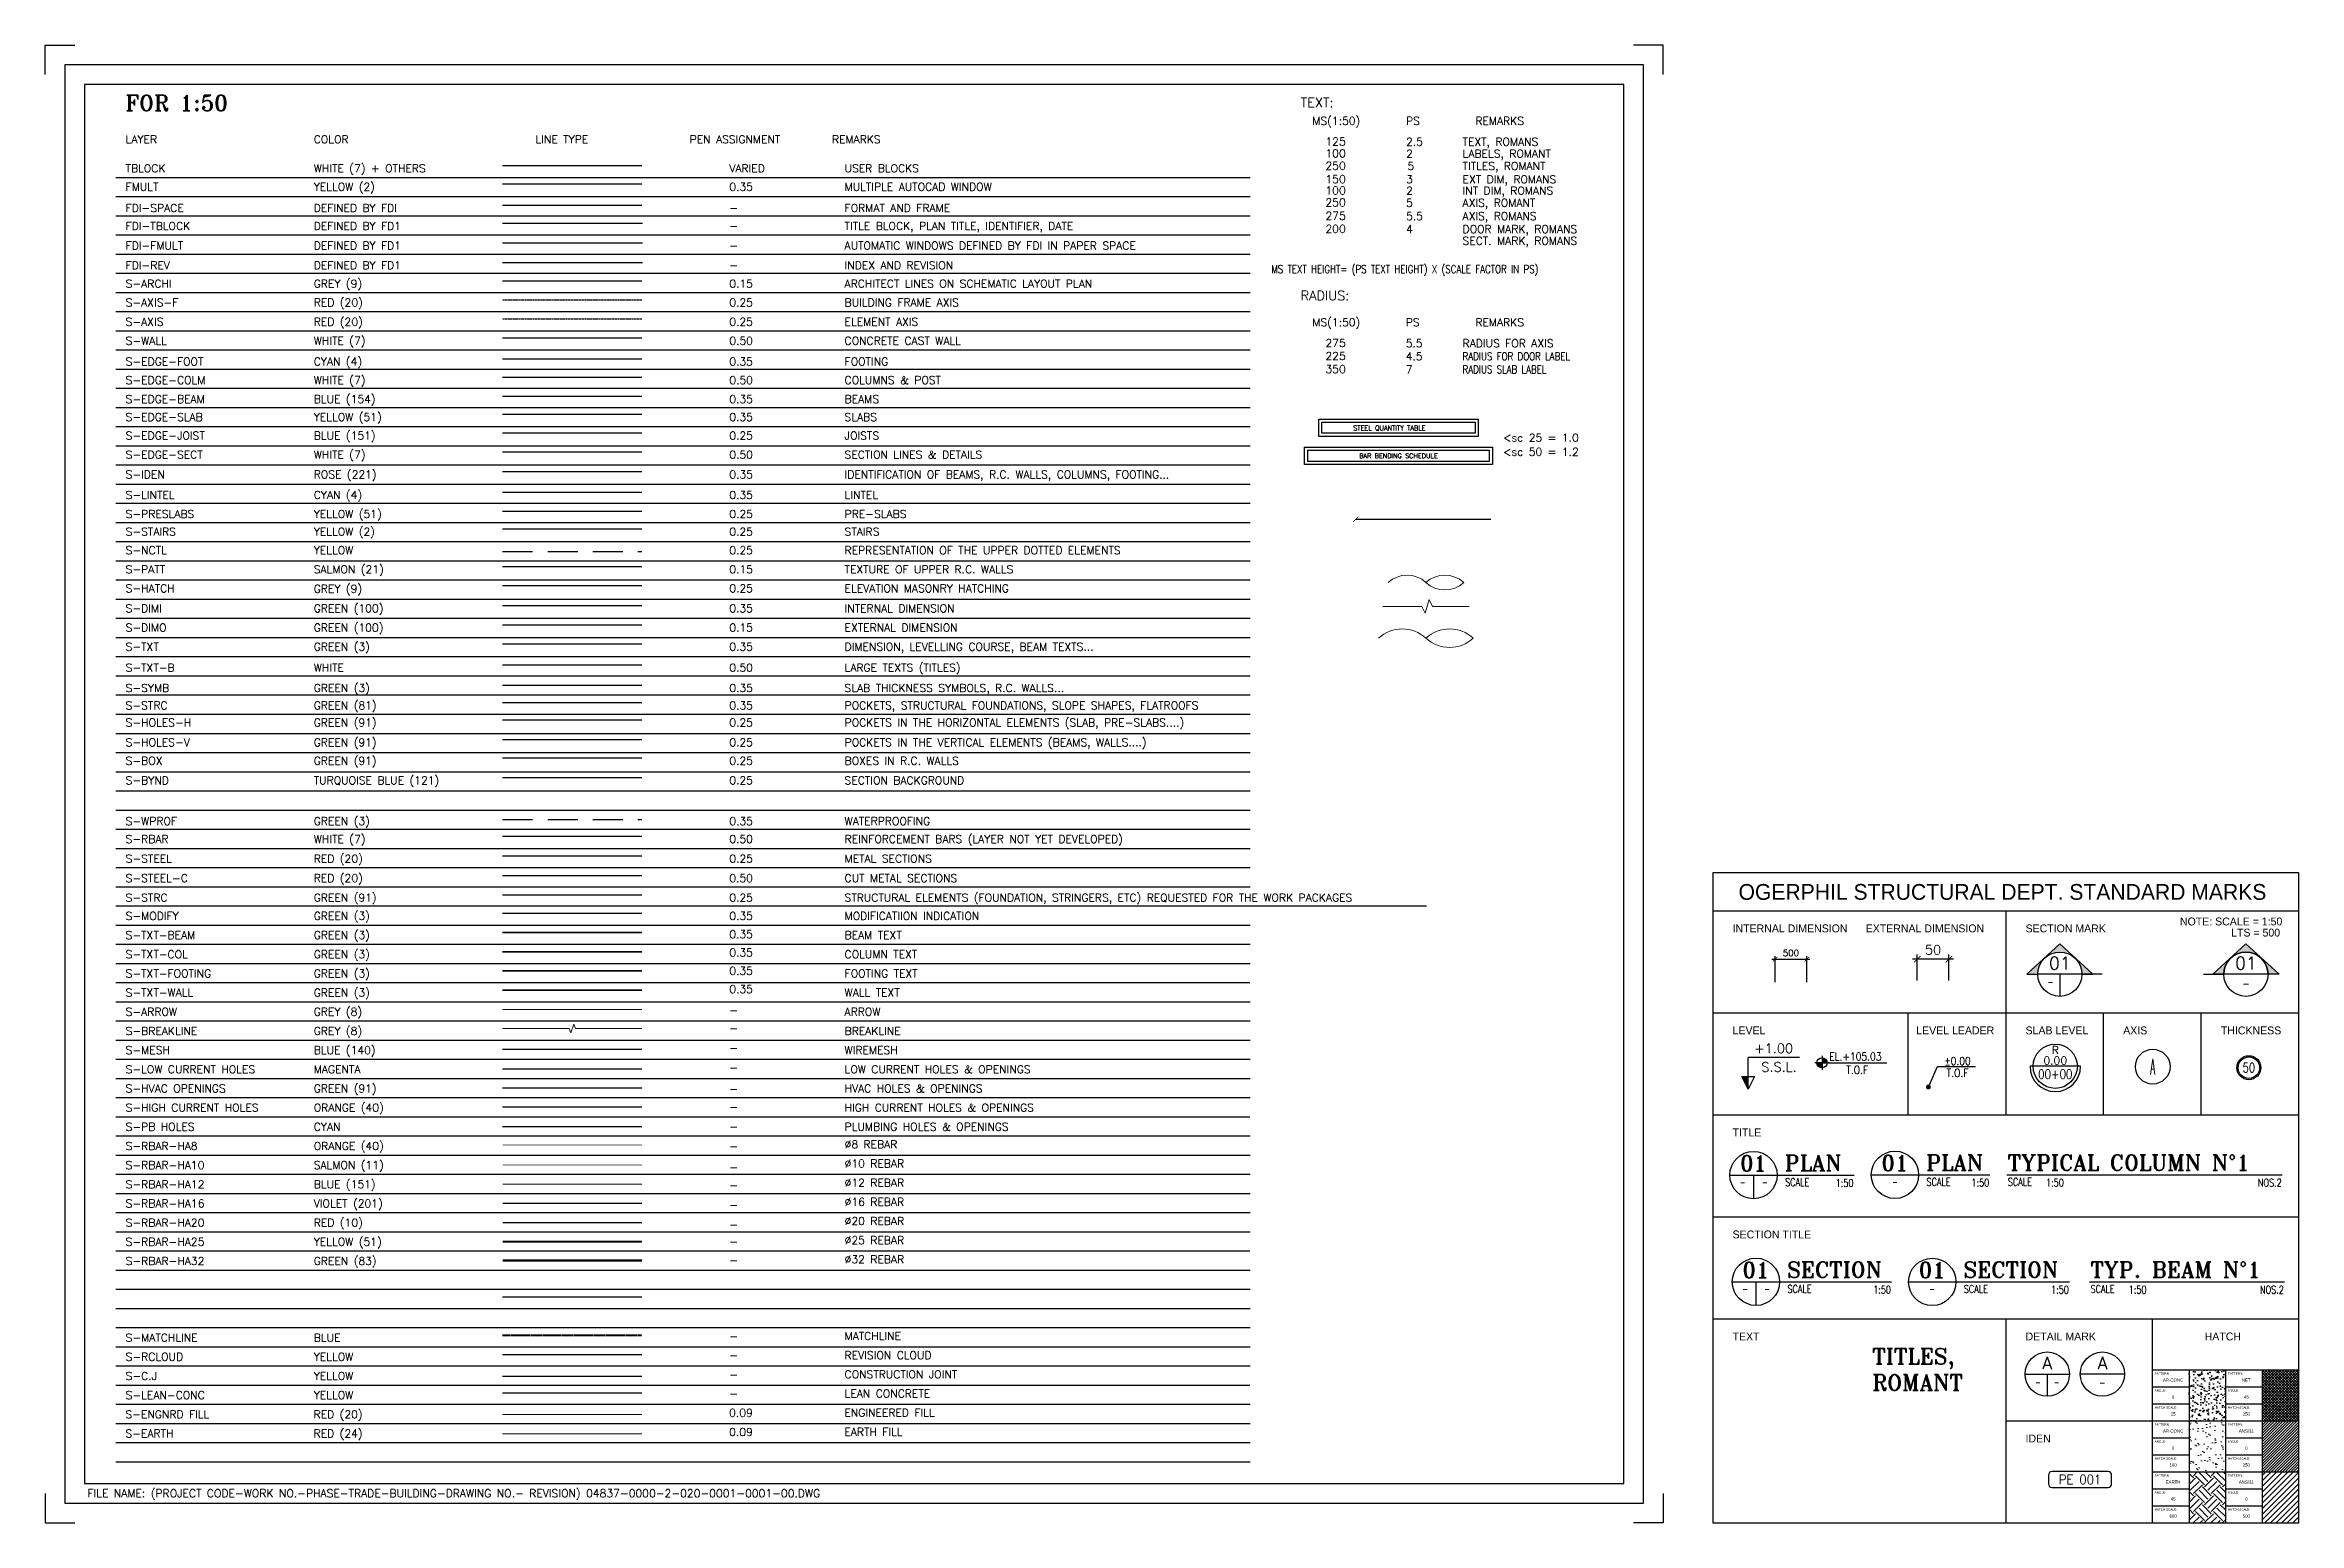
# Model space of a CAD drawing. Extents: x 660761725 to 1323371458, y 2734871439 to 5470067957.
# Drawn here: x 660934963 to 660970656, y 2735237787 to 2735261199 of the extents above; entities that cross this region are included whole.
import ezdxf
from ezdxf import colors
from ezdxf.entities.mleader import LeaderData, LeaderLine
from ezdxf.enums import TextEntityAlignment as Align
from ezdxf.math import Vec2, Vec3

# ---------------------------------------------------------------- set-up
doc = ezdxf.new("R2010")
doc.units = 0
for name, pattern in [('AXES', [1.95, 1.2, -0.25, 0.25, -0.25]), ('CENTER2', [28.575, 19.05, -3.175, 3.175, -3.175]), ('Hidden', [714.375, 476.25, -238.125])]:
    doc.linetypes.add(name, pattern=pattern)
doc.layers.add('FMULT', color=2, linetype='Continuous', plot=False)
for name, color, linetype in [('S-ARCHI', 9, 'Continuous'), ('S-AXIS', 20, 'AXES'), ('S-AXIS-F', 20, 'AXES'), ('S-BOX', 91, 'Continuous'), ('S-BYND', 121, 'Continuous'), ('S-DIMI', 100, 'Continuous'), ('S-DIMO', 100, 'Continuous'), ('S-EDGE-BEAM', 150, 'Continuous'), ('S-EDGE-COLM', 7, 'Continuous'), ('S-EDGE-FOOT', 4, 'Continuous'), ('S-EDGE-JOIST', 151, 'Continuous'), ('S-EDGE-SECT', 7, 'Continuous'), ('S-EDGE-SLAB', 51, 'Continuous'), ('S-HATCH', 9, 'Continuous'), ('S-HIGH CURRENT HOLES', 40, 'Continuous'), ('S-HOLES-H', 91, 'Continuous'), ('S-HOLES-V', 91, 'Continuous'), ('S-HVAC OPENINGS', 91, 'Continuous'), ('S-IDEN', 221, 'Continuous'), ('S-LEAN-CONC', 2, 'Continuous'), ('S-LEVEL', 3, 'Continuous'), ('S-LINTEL', 4, 'Continuous'), ('S-LOWCURRENT HOLES', 6, 'Continuous'), ('S-MESH', 140, 'WIREMESH'), ('S-MODIFY', 3, 'Continuous'), ('S-NCTL', 2, 'Hidden'), ('S-PATT', 21, 'Continuous'), ('S-PB HOLES', 4, 'Continuous'), ('S-PRESLAB', 51, 'Continuous'), ('S-RBAR', 7, 'Continuous'), ('S-RBAR-HA10', 11, 'Continuous'), ('S-RBAR-HA12', 151, 'Continuous'), ('S-RBAR-HA16', 201, 'Continuous'), ('S-RBAR-HA20', 10, 'Continuous'), ('S-RBAR-HA25', 51, 'Continuous'), ('S-RBAR-HA32', 83, 'Continuous'), ('S-RBAR-HA8', 40, 'Continuous'), ('S-RCLOUD', 2, 'Continuous'), ('S-SCEL-INDT', 222, 'Continuous'), ('S-SIMPLETEXT', 7, 'Continuous'), ('S-STAIRS', 2, 'Continuous'), ('S-STEEL', 20, 'Continuous'), ('S-STEEL-C', 7, 'Continuous'), ('S-STRC (81)', 81, 'Continuous'), ('S-STRC (91)', 91, 'Continuous'), ('S-SYMB', 3, 'Continuous'), ('S-TXT', 3, 'Continuous'), ('S-TXT-B', 7, 'Continuous'), ('S-WALL', 7, 'Continuous'), ('S-WPROF', 3, 'Continuous'), ('TBLOCK', 7, 'Continuous')]:
    doc.layers.add(name, color=color, linetype=linetype)
for name, color, linetype, lineweight in [('S-ARROW', 8, 'Continuous', 13), ('S-BREAKLINE', 8, 'Continuous', 9), ('S-EARTH', 24, 'Continuous', 9), ('S-ENGNRD FILL', 20, 'Continuous', 9), ('S-GN-CON', 3, 'Continuous', 35), ('S-MATCH LNE', 5, 'CENTER2', 40), ('S-TXT-BEAM', 3, 'Continuous', 35), ('S-TXT-COL', 3, 'Continuous', 35), ('S-TXT-FOOTING', 3, 'Continuous', 35), ('S-TXT-WALL', 3, 'Continuous', 35)]:
    doc.layers.add(name, color=color, linetype=linetype, lineweight=lineweight)
doc.layers.add('S-C.J', color=1, linetype='ZIGZAG', true_color=0xff0000)
doc.layers.get('Defpoints').off()
doc.styles.add('08437-0000-2-020-000R-0511-00$0$ROMANS', font='ROMANS.shx', dxfattribs={"width": 0.75})
doc.styles.add('EN-SC', font='swissl.ttf')
doc.styles.add('KACKC - ROMANS', font='romans.shx')
doc.styles.add('ROMANS', font='romans.shx')
doc.styles.add('ROMANT', font='romant')
doc.linetypes.add('WIREMESH', pattern='A,0.5,-0.1,["x",Standard,S=0.25,R=0,X=-0.125,Y=-0.078],-0.1', length=0.7)
doc.linetypes.add('ZIGZAG', pattern='A,0.0001,-0.2,[131,ltypeshp.shx,S=0.2,R=0,X=-0.2,Y=0],-0.4,[131,ltypeshp.shx,S=0.2,R=180,X=0.2,Y=0],-0.2', length=0.8001)
doc.dimstyles.new('S-DIMI-50', dxfattribs={"dimscale": 50, "dimtxt": 2, "dimasz": 1.5, "dimexe": 1, "dimexo": 1, "dimgap": 1, "dimtad": 1, "dimdec": 0, "dimzin": 12, "dimdsep": 46, "dimtxsty": 'ROMANS', "dimblk": 'ARCHTICK', "dimcen": 0.09, "dimdle": 1, "dimclrd": 8, "dimclre": 8, "dimclrt": 4, "dimadec": 0, "dimazin": 3, "dimtfac": 1, "dimtdec": 0, "dimtix": 1, "dimtmove": 1, "dimatfit": 3, "dimtolj": 1, "dimtzin": 0, "dimarcsym": 0})
doc.dimstyles.new('S-DIMO-50', dxfattribs={"dimscale": 50, "dimtxt": 3, "dimasz": 2, "dimexe": 1.5, "dimexo": 1.5, "dimgap": 1.5, "dimtad": 1, "dimdec": 1, "dimlfac": 0.1, "dimzin": 12, "dimdsep": 46, "dimtxsty": 'ROMANS', "dimblk": 'ARCHTICK', "dimcen": 0.09, "dimdle": 1.5, "dimclrd": 100, "dimclre": 100, "dimclrt": 4, "dimadec": 0, "dimazin": 3, "dimtfac": 1, "dimtdec": 1, "dimtix": 1, "dimtmove": 1, "dimatfit": 3, "dimfxl": 1, "dimtolj": 1, "dimtzin": 0, "dimarcsym": 0})

msp = doc.modelspace()

# ---------------------------------------------------------------- texts
for s, height, style, p in [('FOR 1:50', 249.9999999, 'ROMANT', (660936237.97826052, 2735260156.45501804)), ('TEXT:', 149.99999994, 'ROMANT', (660954846.56455088, 2735260214.6368618)), ('MS(1:50)', 124.99999995, 'ROMANT', (660955031.11704957, 2735259935.34076595)), ('PS', 124.99999995, 'ROMANT', (660956517.30932391, 2735259935.34076595)), ('REMARKS', 124.99999995, 'ROMANT', (660957612.97731936, 2735259935.34076595)), ('LAYER', 124.99999995, 'ROMANT', (660936237.97826052, 2735259643.85161781)), ('COLOR', 124.99999995, 'ROMANT', (660939217.9459722, 2735259643.85161781)), ('LINE TYPE', 124.99999995, 'ROMANT', (660942728.7682519, 2735259643.85161781)), ('PEN ASSIGNMENT', 124.99999995, 'ROMANT', (660945170.31308424, 2735259643.85161781)), ('REMARKS', 124.99999995, 'ROMANT', (660947424.21137381, 2735259643.85161781)), ('FDI-SPACE', 124.99999995, 'ROMANS', (660936237.97826052, 2735258554.98534107)), ('FDI-TBLOCK', 124.99999995, 'ROMANS', (660936237.97826052, 2735258270.4783411)), ('DEFINED BY FDI', 124.99999995, 'ROMANS', (660939217.9459722, 2735258554.98534107)), ('DEFINED BY FD1', 124.99999995, 'ROMANS', (660939217.9459722, 2735258270.4783411)), ('-', 124.99999995, 'ROMANS', (660945798.65443766, 2735258554.98534107)), ('TITLE BLOCK, PLAN TITLE, IDENTIFIER, DATE', 124.99999995, 'ROMANS', (660947624.23983085, 2735258270.4783411)), ('FORMAT AND FRAME', 124.99999995, 'ROMANS', (660947624.23983085, 2735258554.98534107)), ('FDI-FMULT', 124.99999995, 'ROMANS', (660936237.97826052, 2735257959.52055311)), ('DEFINED BY FD1', 124.99999995, 'ROMANS', (660939217.9459722, 2735257959.52055311)), ('-', 124.99999995, 'ROMANS', (660945798.65443766, 2735258270.4783411)), ('-', 124.99999995, 'ROMANS', (660945798.65443766, 2735257959.52055311)), ('AUTOMATIC WINDOWS DEFINED BY FDI IN PAPER SPACE', 124.99999995, 'ROMANS', (660947624.23983085, 2735257959.52055311)), ('FDI-REV', 124.99999995, 'ROMANS', (660936237.97826052, 2735257647.49279499)), ('DEFINED BY FD1', 124.99999995, 'ROMANS', (660939217.9459722, 2735257647.49279499)), ('-', 124.99999995, 'ROMANS', (660945798.65443766, 2735257647.49279499)), ('INDEX AND REVISION', 124.99999995, 'ROMANS', (660947624.23983085, 2735257647.49279499)), ('RADIUS:', 149.99999994, 'ROMANT', (660954846.56455088, 2735257156.542171)), ('MS(1:50)', 124.99999995, 'ROMANT', (660955031.11704957, 2735256743.75781679)), ('PS', 124.99999995, 'ROMANT', (660956510.75171232, 2735256743.75781679)), ('REMARKS', 124.99999995, 'ROMANT', (660957612.97731936, 2735256743.75781679)), ('-', 124.99999995, 'ROMANS', (660945798.65443766, 2735245844.35300207)), ('-', 124.99999995, 'ROMANS', (660945798.65443766, 2735245559.8460021)), ('-', 124.99999995, 'ROMANS', (660945798.65443766, 2735245248.88821411)), ('-', 124.99999995, 'ROMANS', (660945798.65443766, 2735244936.86045599))]:
    msp.add_text(s, height=height, dxfattribs=dict(style=style)).set_placement(p)
at = {"color": 6}
for s, height, p in [('OGERPHIL STRUCTURAL DEPT. STANDARD MARKS', 250, (660965961.06455588, 2735247783.20931387)), ('NOTE: SCALE = 1:50', 125, (660969582.63492835, 2735247315.07536888)), ('LTS = 500', 125, (660969970.63024688, 2735247138.80713177))]:
    msp.add_text(s, height=height, dxfattribs=at).set_placement(p, align=Align.MIDDLE_CENTER)
at = {"color": 2}
for s, height, p in [('INTERNAL DIMENSION', 125, (660961687.04575515, 2735247142.75387001)), ('EXTERNAL DIMENSION', 125, (660963795.26300204, 2735247142.75387001)), ('SECTION MARK', 125, (660966326.63714218, 2735247142.75387001)), ('LEVEL', 125, (660961687.04575515, 2735245526.65216589)), ('LEVEL LEADER', 125, (660964595.34690666, 2735245526.65216589)), ('SLAB LEVEL', 125, (660966326.63714218, 2735245526.65216589)), ('AXIS', 125, (660967873.16758907, 2735245526.65216589)), ('THICKNESS', 125, (660969419.69805908, 2735245526.65216589)), ('TITLE', 125, (660961687.04575515, 2735243910.5504632)), ('SECTION TITLE', 125, (660961687.04575515, 2735242294.44876003)), ('TEXT', 125, (660961687.04575515, 2735240678.34705687)), ('DETAIL MARK', 125, (660966326.63714218, 2735240678.34705687)), ('HATCH', 125, (660969163.16816688, 2735240678.34705877)), ('PATTERN:', 35.000000017, (660968371.53865397, 2735240135.89517307)), ('PATTERN:', 35.000000017, (660969531.43650126, 2735240135.89517307)), ('ANGLE:', 35.000000017, (660968371.53865397, 2735239866.56184006)), ('ANGLE:', 35.000000017, (660969531.43650126, 2735239866.56184006)), ('HATCH SCALE:', 35.0000000175, (660968371.53865397, 2735239597.22850609)), ('HATCH SCALE:', 35.0000000175, (660969531.43650126, 2735239597.22850609)), ('IDEN', 125, (660966326.63714218, 2735239062.296206)), ('ANGLE:', 35.000000017, (660968371.53865397, 2735239058.5618391)), ('PATTERN:', 35.000000017, (660968371.53865397, 2735239327.89517212)), ('ANGLE:', 35.000000017, (660969531.43650126, 2735239058.5618391)), ('PATTERN:', 35.000000017, (660969531.43650126, 2735239327.89517212)), ('HATCH SCALE:', 35.0000000175, (660968371.53865397, 2735238789.22850609)), ('HATCH SCALE:', 35.0000000175, (660969531.43650126, 2735238789.22850609)), ('PATTERN:', 35.000000017, (660968371.53865397, 2735238519.89517212)), ('PATTERN:', 35.000000017, (660969531.43650126, 2735238519.89517212)), ('ANGLE:', 35.000000017, (660968371.53865397, 2735238250.5618391)), ('HATCH SCALE:', 35.0000000175, (660968371.53865397, 2735237981.22850513)), ('ANGLE:', 35.000000017, (660969531.43650126, 2735238250.5618391)), ('HATCH SCALE:', 35.0000000175, (660969531.43650126, 2735237981.22850513))]:
    msp.add_text(s, height=height, dxfattribs=at).set_placement(p)
at = {"color": 134}
for s, height, p in [('AR-CONC', 50.000000025, (660968663.59791982, 2735240050.02874804)), ('0', 50.00000002, (660968663.59791982, 2735239780.69541407)), ('NET', 50.000000025, (660969823.49576712, 2735240050.02874804)), ('45', 50.000000025, (660969823.49576712, 2735239780.69541407)), ('25', 50.000000025, (660968663.59791982, 2735239511.36208105)), ('250', 50.000000025, (660969823.49576712, 2735239511.36208105)), ('AR-CONC', 50.000000025, (660968663.59791982, 2735239242.02874804)), ('ANSI31', 50.000000025, (660969823.49576712, 2735239242.02874804)), ('100', 50.000000025, (660968663.59791982, 2735238703.3620801)), ('0', 50.00000002, (660968663.59791982, 2735238972.69541407)), ('250', 50.000000025, (660969823.49576712, 2735238703.3620801)), ('0', 50.00000002, (660969823.49576712, 2735238972.69541407)), ('EARTH', 50.000000025, (660968663.59791982, 2735238434.02874708)), ('ANSI31', 50.000000025, (660969823.49576712, 2735238434.02874708)), ('45', 50.000000025, (660968663.59791982, 2735238164.69541407)), ('0', 50.00000002, (660969823.49576712, 2735238164.69541407)), ('800', 50.000000025, (660968663.59791982, 2735237895.3620801)), ('500', 50.000000025, (660969823.49576712, 2735237895.3620801))]:
    msp.add_text(s, height=height, dxfattribs=at).set_placement(p, align=Align.MIDDLE)
at = {"layer": 'FMULT', "style": 'ROMANS'}
for s, p in [('FMULT', (660936237.97826052, 2735258891.17812586)), ('YELLOW (2)', (660939217.9459722, 2735258891.17812586)), ('0.35', (660945798.65443766, 2735258891.17812586)), ('MULTIPLE AUTOCAD WINDOW', (660947624.24014664, 2735258891.17812586))]:
    msp.add_text(s, height=124.99999995, dxfattribs=at).set_placement(p)
at = {"layer": 'S-ARCHI', "style": 'ROMANS'}
for s, p in [('S-ARCHI', (660936237.97826052, 2735257356.08971119)), ('GREY (9)', (660939217.9459722, 2735257356.08971119)), ('0.15', (660945798.65443766, 2735257356.08971119)), ('ARCHITECT LINES ON SCHEMATIC LAYOUT PLAN', (660947624.24014664, 2735257356.08971119))]:
    msp.add_text(s, height=124.99999995, dxfattribs=at).set_placement(p)
at = {"layer": 'S-ARROW', "ltscale": 1000, "style": 'ROMANS'}
for s, p in [('S-ARROW', (660936237.97826052, 2735245821.90096617)), ('GREY (8)', (660939217.9459722, 2735245821.90096617)), ('ARROW', (660947624.24014664, 2735245821.90096617))]:
    msp.add_text(s, height=124.99999995, dxfattribs=at).set_placement(p)
at = {"layer": 'S-AXIS', "style": 'ROMANS'}
for s, p in [('S-AXIS ', (660936237.97826052, 2735256752.33330679)), ('RED (20)', (660939217.9459722, 2735256752.33330679)), ('0.25', (660945798.65443766, 2735256752.33330679)), ('ELEMENT AXIS', (660947624.24014664, 2735256752.33330679))]:
    msp.add_text(s, height=124.99999995, dxfattribs=at).set_placement(p)
at = {"layer": 'S-AXIS-F', "style": 'ROMANS'}
for s, p in [('S-AXIS-F', (660936237.97826052, 2735257057.952034)), ('RED (20)', (660939217.9459722, 2735257057.952034)), ('0.25', (660945798.65443766, 2735257057.952034)), ('BUILDING FRAME AXIS', (660947624.24014664, 2735257057.952034))]:
    msp.add_text(s, height=124.99999995, dxfattribs=at).set_placement(p)
at = {"layer": 'S-BOX', "style": 'ROMANS'}
for s, p in [('S-BOX', (660936237.97826052, 2735249797.88773394)), ('GREEN (91)', (660939217.9459722, 2735249797.88773394)), ('0.25', (660945798.65443766, 2735249797.88773394)), ('BOXES IN R.C. WALLS', (660947624.24014664, 2735249797.88773394))]:
    msp.add_text(s, height=124.99999995, dxfattribs=at).set_placement(p)
at = {"layer": 'S-BREAKLINE', "style": 'ROMANS'}
for s, p in [('S-BREAKLINE', (660936237.97826052, 2735245518.23657894)), ('GREY (8)', (660939217.9459722, 2735245518.23657894)), ('BREAKLINE', (660947624.24014664, 2735245518.23657894))]:
    msp.add_text(s, height=124.99999995, dxfattribs=at).set_placement(p)
at = {"layer": 'S-BYND', "style": 'ROMANS'}
for s, p in [('S-BYND', (660936237.97826052, 2735249487.3475318)), ('TURQUOISE BLUE (121)', (660939217.9459722, 2735249487.3475318)), ('0.25', (660945798.65443766, 2735249487.3475318)), ('SECTION BACKGROUND', (660947624.24014664, 2735249487.3475318))]:
    msp.add_text(s, height=124.99999995, dxfattribs=at).set_placement(p)
at = {"layer": 'S-C.J', "ltscale": 0.25, "style": 'ROMANS'}
for s, p in [('S-C.J', (660936237.97826052, 2735240052.27761889)), ('YELLOW', (660939217.9459722, 2735240052.27761889)), ('CONSTRUCTION JOINT', (660947624.24014664, 2735240077.66233206)), ('-', (660945798.65443766, 2735240075.27533817))]:
    msp.add_text(s, height=124.99999995, dxfattribs=at).set_placement(p)
at = {"layer": 'S-DIMI', "style": 'ROMANS'}
for s, p in [('S-DIMI', (660936237.97826052, 2735252211.90422392)), ('GREEN (100)', (660939217.9459722, 2735252211.90422392)), ('0.35', (660945798.65443766, 2735252211.90422392)), ('INTERNAL DIMENSION', (660947624.24014664, 2735252211.90422392))]:
    msp.add_text(s, height=124.99999995, dxfattribs=at).set_placement(p)
at = {"layer": 'S-DIMO', "style": 'ROMANS'}
for s, p in [('S-DIMO', (660936237.97826052, 2735251908.23983717)), ('GREEN (100)', (660939217.9459722, 2735251908.23983717)), ('0.15', (660945798.65443766, 2735251908.23983717)), ('EXTERNAL DIMENSION', (660947624.24014664, 2735251908.23983717))]:
    msp.add_text(s, height=124.99999995, dxfattribs=at).set_placement(p)
at = {"layer": 'S-EARTH', "style": 'ROMANS'}
for s, p in [('S-EARTH', (660936235.11485565, 2735239141.28445911)), ('RED (24)', (660939215.08256733, 2735239141.28445911)), ('0.09', (660945795.79103279, 2735239164.28217793)), ('EARTH FILL', (660947621.37674177, 2735239166.66917181))]:
    msp.add_text(s, height=124.99999995, dxfattribs=at).set_placement(p)
at = {"layer": 'S-EDGE-BEAM', "style": 'ROMANS'}
for s, p in [('S-EDGE-BEAM', (660936237.97826052, 2735255527.65085506)), ('BLUE (154)', (660939217.9459722, 2735255527.65085506)), ('0.35', (660945798.65443766, 2735255527.65085506)), ('BEAMS', (660947624.24014664, 2735255527.65085506))]:
    msp.add_text(s, height=124.99999995, dxfattribs=at).set_placement(p)
at = {"layer": 'S-EDGE-COLM', "style": 'ROMANS'}
for s, p in [('S-EDGE-COLM', (660936237.97826052, 2735255828.36540794)), ('WHITE (7)', (660939217.9459722, 2735255828.36540794)), ('0.50', (660945798.65443766, 2735255828.36540794)), ('COLUMNS & POST', (660947624.24014664, 2735255828.36540794))]:
    msp.add_text(s, height=124.99999995, dxfattribs=at).set_placement(p)
at = {"layer": 'S-EDGE-FOOT', "style": 'ROMANS'}
for s, p in [('S-EDGE-FOOT', (660936237.97826052, 2735256123.14810514)), ('CYAN (4)', (660939217.9459722, 2735256123.14810514)), ('0.35', (660945798.65443766, 2735256123.14810514)), ('FOOTING', (660947624.24014664, 2735256123.14810514))]:
    msp.add_text(s, height=124.99999995, dxfattribs=at).set_placement(p)
at = {"layer": 'S-EDGE-JOIST', "style": 'ROMANS'}
for s, p in [('S-EDGE-JOIST', (660936237.97826052, 2735254950.00031519)), ('BLUE (151)', (660939217.9459722, 2735254950.00031519)), ('0.25', (660945798.65443766, 2735254950.00031519)), ('JOISTS', (660947624.24014664, 2735254950.00031519))]:
    msp.add_text(s, height=124.99999995, dxfattribs=at).set_placement(p)
at = {"layer": 'S-EDGE-SECT', "style": 'ROMANS'}
for s, p in [('WHITE (7)', (660939217.9459722, 2735254647.5138731)), ('S-EDGE-SECT', (660936237.97826052, 2735254647.5138731)), ('0.50', (660945798.65443766, 2735254647.5138731)), ('SECTION LINES & DETAILS', (660947624.24014664, 2735254647.5138731))]:
    msp.add_text(s, height=124.99999995, dxfattribs=at).set_placement(p)
at = {"layer": 'S-EDGE-SLAB', "style": 'ROMANS'}
for s, p in [('S-EDGE-SLAB', (660936237.97826052, 2735255242.98810101)), ('YELLOW (51)', (660939217.9459722, 2735255242.98810101)), ('0.35', (660945798.65443766, 2735255242.98810101)), ('SLABS', (660947624.24014664, 2735255242.98810101))]:
    msp.add_text(s, height=124.99999995, dxfattribs=at).set_placement(p)
at = {"layer": 'S-ENGNRD FILL', "style": 'ROMANS'}
for s, p in [('S-ENGNRD FILL', (660936235.11485565, 2735239444.94884586)), ('RED (20)', (660939215.08256733, 2735239444.94884586)), ('0.09', (660945795.79103279, 2735239467.94656515)), ('ENGINEERED FILL', (660947621.37674177, 2735239470.33355904))]:
    msp.add_text(s, height=124.99999995, dxfattribs=at).set_placement(p)
at = {"layer": 'S-GN-CON', "style": 'EN-SC'}
msp.add_attdef('BAR', (660955162.19075382, 2735249499.95919514), '', height=0.2, dxfattribs=at)
at = {"layer": 'S-HATCH', "style": 'ROMANS'}
for s, p in [('S-HATCH', (660936237.97826052, 2735252529.0540781)), ('GREY (9)', (660939217.9459722, 2735252523.22959995)), ('0.25', (660945798.65443766, 2735252529.0540781)), ('ELEVATION MASONRY HATCHING', (660947624.24014664, 2735252529.0540781))]:
    msp.add_text(s, height=124.99999995, dxfattribs=at).set_placement(p)
at = {"layer": 'S-HIGH CURRENT HOLES', "ltscale": 2, "style": 'ROMANS'}
for s, p in [('ORANGE (40)', (660939217.9459722, 2735244303.5790329)), ('S-HIGH CURRENT HOLES', (660936237.97826052, 2735244303.5790329)), ('-', (660945798.65443766, 2735244316.1606698)), ('HIGH CURRENT HOLES & OPENINGS', (660947624.24014664, 2735244303.5790329)), ('ORANGE (40)', (660939217.9459722, 2735243696.25025892))]:
    msp.add_text(s, height=124.99999995, dxfattribs=at).set_placement(p)
at = {"layer": 'S-HOLES-H', "style": 'ROMANS'}
for s, p in [('S-HOLES-H', (660936237.97826052, 2735250404.2298708)), ('GREEN (91)', (660939217.9459722, 2735250404.2298708)), ('0.25', (660945798.65443766, 2735250404.2298708)), ('POCKETS IN THE HORIZONTAL ELEMENTS (SLAB, PRE-SLABS....)', (660947624.24014664, 2735250404.2298708))]:
    msp.add_text(s, height=124.99999995, dxfattribs=at).set_placement(p)
at = {"layer": 'S-HOLES-V', "style": 'ROMANS'}
for s, p in [('S-HOLES-V', (660936237.97826052, 2735250088.93194103)), ('GREEN (91)', (660939217.9459722, 2735250088.93194103)), ('0.25', (660945798.65443766, 2735250088.93194103)), ('POCKETS IN THE VERTICAL ELEMENTS (BEAMS, WALLS....)', (660947624.24014664, 2735250088.93194103))]:
    msp.add_text(s, height=124.99999995, dxfattribs=at).set_placement(p)
at = {"layer": 'S-HVAC OPENINGS', "ltscale": 2, "style": 'ROMANS'}
for s, p in [('S-HVAC OPENINGS', (660936237.97826052, 2735244607.24342012)), ('GREEN (91)', (660939217.9459722, 2735244607.24342012)), ('-', (660945798.65443766, 2735244600.66766977)), ('HVAC HOLES & OPENINGS', (660947624.24014664, 2735244607.24342012))]:
    msp.add_text(s, height=124.99999995, dxfattribs=at).set_placement(p)
at = {"layer": 'S-IDEN', "style": 'ROMANS'}
for s, p in [('S-IDEN', (660936237.97826052, 2735254333.98554182)), ('ROSE (221)', (660939217.9459722, 2735254333.98554182)), ('0.35', (660945798.65443766, 2735254333.98554182)), ('IDENTIFICATION OF BEAMS, R.C. WALLS, COLUMNS, FOOTING...', (660947624.24014664, 2735254333.98554182))]:
    msp.add_text(s, height=124.99999995, dxfattribs=at).set_placement(p)
at = {"layer": 'S-LEAN-CONC', "ltscale": 6, "style": 'ROMANS'}
for s, p in [('S-LEAN-CONC', (660936237.97826052, 2735239748.61323309)), ('YELLOW', (660939217.9459722, 2735239748.61323309)), ('-', (660945798.65443766, 2735239771.61095095)), ('LEAN CONCRETE', (660947624.24014664, 2735239773.99794483))]:
    msp.add_text(s, height=124.99999995, dxfattribs=at).set_placement(p)
at = {"layer": 'S-LINTEL', "style": 'ROMANS'}
for s, p in [('S-LINTEL', (660936237.97826052, 2735254009.2275238)), ('CYAN (4)', (660939217.9459722, 2735254009.2275238)), ('0.35', (660945798.65443766, 2735254009.2275238)), ('LINTEL', (660947624.24014664, 2735254009.2275238))]:
    msp.add_text(s, height=124.99999995, dxfattribs=at).set_placement(p)
at = {"layer": 'S-LOWCURRENT HOLES', "ltscale": 2, "style": 'ROMANS'}
for s, p in [('S-LOW CURRENT HOLES', (660936237.97826052, 2735244910.90780592)), ('MAGENTA', (660939217.9459722, 2735244910.90780592)), ('LOW CURRENT HOLES & OPENINGS', (660947624.24014664, 2735244910.90780592))]:
    msp.add_text(s, height=124.99999995, dxfattribs=at).set_placement(p)
at = {"layer": 'S-MATCH LNE', "ltscale": 1000, "style": 'ROMANS'}
for s, p in [('S-MATCHLINE', (660936237.97826052, 2735240659.60639286)), ('BLUE', (660939217.9459722, 2735240659.60639286)), ('MATCHLINE', (660947624.24014664, 2735240684.99110508))]:
    msp.add_text(s, height=124.99999995, dxfattribs=at).set_placement(p)
at = {"layer": 'S-MATCH LNE', "style": 'ROMANS'}
msp.add_text('-', height=124.99999995, dxfattribs=at).set_placement((660945798.65443766, 2735240682.60411119))
at = {"layer": 'S-MESH', "linetype": 'WIREMESH', "ltscale": 0.01, "style": 'ROMANS'}
for s, p in [('S-MESH', (660936237.97826052, 2735245214.57219315)), ('BLUE (140)', (660939217.9459722, 2735245214.57219315)), ('WIREMESH', (660947624.24014664, 2735245214.57219315))]:
    msp.add_text(s, height=124.99999995, dxfattribs=at).set_placement(p)
at = {"layer": 'S-MODIFY', "style": 'ROMANS'}
for s, p in [('S-MODIFY', (660936237.97826052, 2735247340.22289991)), ('GREEN (3)', (660939217.9459722, 2735247340.22289991)), ('0.35', (660945798.65443766, 2735247340.22289991)), ('MODIFICATIION INDICATION', (660947624.24014664, 2735247340.22289991)), ('0.35', (660945798.65443766, 2735247050.30362177)), ('0.35', (660945798.65443766, 2735246760.38434315)), ('0.35', (660945798.65443766, 2735246470.465065)), ('0.35', (660945798.65443766, 2735246180.54578686))]:
    msp.add_text(s, height=124.99999995, dxfattribs=at).set_placement(p)
at = {"layer": 'S-NCTL', "style": 'ROMANS'}
for s, p in [('S-NCTL', (660936237.97826052, 2735253133.65988302)), ('YELLOW', (660939217.9459722, 2735253133.65988302)), ('0.25', (660945798.65443766, 2735253133.65988302)), ('REPRESENTATION OF THE UPPER DOTTED ELEMENTS', (660947624.24014664, 2735253133.65988302))]:
    msp.add_text(s, height=124.99999995, dxfattribs=at).set_placement(p)
at = {"layer": 'S-PATT', "style": 'ROMANS'}
for s, p in [('S-PATT', (660936237.97826052, 2735252830.47273922)), ('SALMON (21)', (660939217.9459722, 2735252830.47273922)), ('0.15', (660945798.65443766, 2735252830.47273922)), ('TEXTURE OF UPPER R.C. WALLS', (660947624.24014664, 2735252830.47273922))]:
    msp.add_text(s, height=124.99999995, dxfattribs=at).set_placement(p)
at = {"layer": 'S-PB HOLES', "ltscale": 2, "style": 'ROMANS'}
for s, p in [('S-PB HOLES', (660936237.97826052, 2735243999.91464615)), ('CYAN', (660939217.9459722, 2735243999.91464615)), ('PLUMBING HOLES & OPENINGS', (660947624.24014664, 2735243999.91464615)), ('-', (660945798.65443766, 2735244005.20288181))]:
    msp.add_text(s, height=124.99999995, dxfattribs=at).set_placement(p)
at = {"layer": 'S-PRESLAB', "style": 'ROMANS'}
for s, p in [('S-PRESLABS', (660936237.97826052, 2735253707.44638681)), ('YELLOW (51)', (660939217.9459722, 2735253707.44638681)), ('0.25', (660945798.65443766, 2735253707.44638681)), ('PRE-SLABS', (660947624.24014664, 2735253707.44638681))]:
    msp.add_text(s, height=124.99999995, dxfattribs=at).set_placement(p)
at = {"layer": 'S-RBAR', "style": 'ROMANS'}
for s, p in [('S-RBAR', (660936237.97826052, 2735248557.7325449)), ('WHITE (7)', (660939217.9459722, 2735248557.7325449)), ('0.50', (660945798.65443766, 2735248557.7325449)), ('REINFORCEMENT BARS (LAYER NOT YET DEVELOPED)', (660947624.24014664, 2735248557.7325449))]:
    msp.add_text(s, height=124.99999995, dxfattribs=at).set_placement(p)
at = {"layer": 'S-RBAR-HA10', "style": 'ROMANS'}
for s, p in [('S-RBAR-HA10', (660936237.97826052, 2735243392.58587313)), ('SALMON (11)', (660939217.9459722, 2735243392.58587313)), ('-', (660945798.65443766, 2735243356.98233795)), ('%%C10 REBAR', (660947624.24014664, 2735243417.97058487))]:
    msp.add_text(s, height=124.99999995, dxfattribs=at).set_placement(p)
at = {"layer": 'S-RBAR-HA12', "style": 'ROMANS'}
for s, p in [('S-RBAR-HA12', (660936237.97826052, 2735243088.9214859)), ('BLUE (151)', (660939217.9459722, 2735243088.9214859)), ('-', (660945798.65443766, 2735243072.47533894)), ('%%C12 REBAR', (660947624.24014664, 2735243114.30619907))]:
    msp.add_text(s, height=124.99999995, dxfattribs=at).set_placement(p)
at = {"layer": 'S-RBAR-HA16', "style": 'ROMANS'}
for s, p in [('S-RBAR-HA16', (660936237.97826052, 2735242785.25710011)), ('VIOLET (201)', (660939217.9459722, 2735242785.25710011)), ('-', (660945798.65443766, 2735242761.51755095)), ('%%C16 REBAR', (660947624.24014664, 2735242810.64181185))]:
    msp.add_text(s, height=124.99999995, dxfattribs=at).set_placement(p)
at = {"layer": 'S-RBAR-HA20', "style": 'ROMANS'}
for s, p in [('S-RBAR-HA20', (660936237.97826052, 2735242481.59271288)), ('RED (10)', (660939217.9459722, 2735242481.59271288)), ('-', (660945798.65443766, 2735242449.48979282)), ('%%C20 REBAR', (660947624.24014664, 2735242506.9774251))]:
    msp.add_text(s, height=124.99999995, dxfattribs=at).set_placement(p)
at = {"layer": 'S-RBAR-HA25', "style": 'ROMANS'}
for s, p in [('S-RBAR-HA25', (660936237.97826052, 2735242177.92832613)), ('YELLOW (51)', (660939217.9459722, 2735242177.92832613)), ('%%C25 REBAR', (660947624.24014664, 2735242203.31303787)), ('-', (660945798.65443766, 2735242181.54505396))]:
    msp.add_text(s, height=124.99999995, dxfattribs=at).set_placement(p)
at = {"layer": 'S-RBAR-HA32', "style": 'ROMANS'}
for s, p in [('S-RBAR-HA32', (660936237.97826052, 2735241874.2639389)), ('GREEN (83)', (660939217.9459722, 2735241874.2639389)), ('-', (660945798.65443766, 2735241885.66306019)), ('%%C32 REBAR', (660947624.24014664, 2735241899.64865208))]:
    msp.add_text(s, height=124.99999995, dxfattribs=at).set_placement(p)
at = {"layer": 'S-RBAR-HA8', "style": 'ROMANS'}
for s, p in [('S-RBAR-HA8', (660936237.97826052, 2735243696.25025892)), ('-', (660945798.65443766, 2735243693.17512417)), ('%%C8 REBAR', (660947624.24014664, 2735243721.6349721))]:
    msp.add_text(s, height=124.99999995, dxfattribs=at).set_placement(p)
at = {"layer": 'S-RCLOUD', "ltscale": 1000, "style": 'ROMANS'}
for s, p in [('S-RCLOUD', (660936237.97826052, 2735240355.94200611)), ('YELLOW', (660939217.9459722, 2735240355.94200611)), ('REVISION CLOUD', (660947624.24014664, 2735240381.32671785))]:
    msp.add_text(s, height=124.99999995, dxfattribs=at).set_placement(p)
at = {"layer": 'S-RCLOUD', "style": 'ROMANS'}
msp.add_text('-', height=124.99999995, dxfattribs=at).set_placement((660945798.65443766, 2735240378.93972492))
at = {"layer": 'S-STAIRS', "style": 'ROMANS'}
for s, p in [('S-STAIRS', (660936237.97826052, 2735253428.64226294)), ('YELLOW (2)', (660939217.9459722, 2735253428.64226294)), ('0.25', (660945798.65443766, 2735253428.64226294)), ('STAIRS', (660947624.24014664, 2735253428.64226294))]:
    msp.add_text(s, height=124.99999995, dxfattribs=at).set_placement(p)
at = {"layer": 'S-STEEL', "style": 'ROMANS'}
for s, p in [('S-STEEL', (660936237.97826052, 2735248248.13010788)), ('RED (20)', (660939217.9459722, 2735248248.13010788)), ('0.25', (660945798.65443766, 2735248248.13010788)), ('METAL SECTIONS', (660947624.24014664, 2735248248.13010788))]:
    msp.add_text(s, height=124.99999995, dxfattribs=at).set_placement(p)
at = {"layer": 'S-STEEL-C', "style": 'ROMANS'}
for s, p in [('S-STEEL-C', (660936237.97826052, 2735247938.52767086)), ('RED (20)', (660939217.9459722, 2735247938.52767086)), ('0.50', (660945798.65443766, 2735247938.52767086)), ('CUT METAL SECTIONS', (660947624.24014664, 2735247938.52767086))]:
    msp.add_text(s, height=124.99999995, dxfattribs=at).set_placement(p)
at = {"layer": 'S-STRC (81)', "style": 'ROMANS'}
for s, p in [('S-STRC', (660936237.97826052, 2735250674.85066223)), ('GREEN (81)', (660939217.9459722, 2735250674.85066223)), ('0.35', (660945798.65443766, 2735250674.85066223)), ('POCKETS, STRUCTURAL FOUNDATIONS, SLOPE SHAPES, FLATROOFS', (660947624.24014664, 2735250674.85066223))]:
    msp.add_text(s, height=124.99999995, dxfattribs=at).set_placement(p)
at = {"layer": 'S-STRC (91)', "style": 'ROMANS'}
for s, p in [('S-STRC', (660936237.97826052, 2735247630.14217806)), ('GREEN (91)', (660939217.9459722, 2735247630.14217806)), ('0.25', (660945798.65443766, 2735247630.14217806)), ('STRUCTURAL ELEMENTS (FOUNDATION, STRINGERS, ETC) REQUESTED FOR THE WORK PACKAGES', (660947624.24014664, 2735247630.14217806))]:
    msp.add_text(s, height=124.99999995, dxfattribs=at).set_placement(p)
at = {"layer": 'S-SYMB', "style": 'ROMANS'}
for s, p in [('S-SYMB', (660936237.97826052, 2735250950.607131)), ('GREEN (3)', (660939217.9459722, 2735250950.607131)), ('0.35', (660945798.65443766, 2735250950.607131)), ('SLAB THICKNESS SYMBOLS, R.C. WALLS...', (660947624.24014664, 2735250950.607131))]:
    msp.add_text(s, height=124.99999995, dxfattribs=at).set_placement(p)
at = {"layer": 'S-TXT'}
for s, height, style, p in [('100', 125, 'ROMANT', (660955239.58610475, 2735259420.19352579)), ('125', 125, 'ROMANS', (660955239.58610475, 2735259607.86671019)), ('2.5', 124.99999995, 'ROMANS', (660956516.37868547, 2735259603.91805792)), ('2', 124.99999995, 'ROMANT', (660956516.37868547, 2735259416.244874)), ('TEXT, ROMANS', 124.99999995, 'ROMANS', (660957411.24652755, 2735259603.91805792)), ('LABELS, ROMANT', 124.99999995, 'ROMANT', (660957411.24652755, 2735259416.244874)), ('150', 125, 'ROMANS', (660955239.58610475, 2735259012.51337194)), ('3', 124.99999995, 'ROMANS', (660956516.37868547, 2735259008.56472015)), ('EXT DIM, ROMANS', 124.99999995, 'ROMANS', (660957411.24652755, 2735259008.56472015)), ('250', 125, 'ROMANT', (660955239.58610475, 2735258643.45633078)), ('100', 125, 'ROMANS', (660955239.58610475, 2735258833.33508778)), ('2', 124.99999995, 'ROMANS', (660956516.37868547, 2735258829.38643599)), ('5', 124.99999995, 'ROMANT', (660956516.37868547, 2735258637.0151968)), ('AXIS, ROMANT', 124.99999995, 'ROMANT', (660957411.24652755, 2735258637.0151968)), ('INT DIM, ROMANS', 124.99999995, 'ROMANS', (660957411.24652755, 2735258829.38643599)), ('275', 125, 'ROMANS', (660955239.58610475, 2735258430.742908)), ('5.5', 124.99999995, 'ROMANS', (660956516.37868547, 2735258426.79425621)), ('AXIS, ROMANS', 124.99999995, 'ROMANS', (660957411.24652755, 2735258426.79425621)), ('200', 125, 'ROMANS', (660955239.58610475, 2735258224.44285488)), ('4', 124.99999995, 'ROMANS', (660956516.37868547, 2735258220.49420309)), ('SECT. MARK, ROMANS', 124.99999995, 'ROMANS', (660957411.24652755, 2735258035.19513607)), ('DOOR MARK, ROMANS', 124.99999995, 'ROMANS', (660957411.24652755, 2735258220.49420309)), ('275', 125, 'ROMANS', (660955239.58610475, 2735256416.28376007)), ('225', 125, 'ROMANS', (660955239.58610475, 2735256209.9837079)), ('5.5', 124.99999995, 'ROMANS', (660956509.82107389, 2735256412.33510923)), ('4.5', 124.99999995, 'ROMANS', (660956509.82107389, 2735256206.03505707)), ('RADIUS FOR AXIS', 124.99999995, 'ROMANS', (660957411.24652755, 2735256412.33510923)), ('350', 125, 'ROMANS', (660955239.58610475, 2735256001.97976685)), ('7', 124.99999995, 'ROMANS', (660956509.82107389, 2735255998.03111601)), ('<sc 25 = 1.0', 124.99999995, 'ROMANS', (660958056.29007149, 2735254916.44034004)), ('<sc 50 = 1.2', 124.99999995, 'ROMANS', (660958056.29007149, 2735254692.3340559)), ('S-TXT', 124.99999995, 'ROMANS', (660936237.97826052, 2735251604.57544994)), ('GREEN (3)', 124.99999995, 'ROMANS', (660939217.9459722, 2735251604.57544994)), ('0.35', 124.99999995, 'ROMANS', (660945798.65443766, 2735251604.57544994)), ('DIMENSION, LEVELLING COURSE, BEAM TEXTS...', 124.99999995, 'ROMANS', (660947624.24014664, 2735251604.57544994)), ('FILE NAME: (PROJECT CODE-WORK NO.-PHASE-TRADE-BUILDING-DRAWING NO.- REVISION) 04837-0000-2-020-0001-0001-00.DWG', 124.99999995, 'ROMANS', (660935633.97262549, 2735238194.22889996))]:
    msp.add_text(s, height=height, dxfattribs=dict(at, style=style)).set_placement(p)
at = {"layer": 'S-TXT', "width": 0.8}
for s, style, p in [('MS TEXT HEIGHT= (PS TEXT HEIGHT) X (SCALE FACTOR IN PS)', 'ROMANT', (660954382.17860115, 2735257586.58977222)), ('RADIUS FOR DOOR LABEL', 'ROMANS', (660957411.24652755, 2735256206.03505707)), ('RADIUS SLAB LABEL', 'ROMANS', (660957411.24652755, 2735255998.03111601))]:
    msp.add_text(s, height=124.99999995, dxfattribs=dict(at, style=style)).set_placement(p)
at = {"layer": 'S-TXT-B'}
for s, height, style, p in [('250', 125, 'ROMANT', (660955239.58610475, 2735259223.74194384)), ('TITLES, ROMANT', 124.99999995, 'ROMANT', (660957411.24652755, 2735259220.55420399)), ('S-TXT-B', 124.99999995, 'ROMANS', (660936237.97826052, 2735251273.70816517)), ('WHITE', 124.99999995, 'ROMANS', (660939217.9459722, 2735251273.70816517)), ('0.50', 124.99999995, 'ROMANS', (660945798.65443766, 2735251273.70816517)), ('LARGE TEXTS (TITLES)', 124.99999995, 'ROMANS', (660947624.24014664, 2735251273.70816517))]:
    msp.add_text(s, height=height, dxfattribs=dict(at, style=style)).set_placement(p)
at = {"layer": 'S-TXT-B', "attachment_point": 1}
for s, insert, char_height, width, style in [('5', (660956538.36902738, 2735259345.55420399), 124.99999995, 83.3333333, 'ROMANT'), ('{\\Fromant|c0;TITLES, ROMANT}', (660963899.76955223, 2735240552.37905979), 250, 1928.231660929, 'ROMANS')]:
    msp.add_mtext(s, dxfattribs=dict(at, insert=insert, char_height=char_height, width=width, style=style))
at = {"layer": 'S-TXT-BEAM', "linetype": 'Continuous', "style": 'ROMANS'}
for s, p in [('S-TXT-BEAM', (660936237.97826052, 2735247036.55851316)), ('GREEN (3)', (660939217.9459722, 2735247036.55851316)), ('BEAM TEXT', (660947624.24014664, 2735247036.55851316))]:
    msp.add_text(s, height=124.99999995, dxfattribs=at).set_placement(p)
at = {"layer": 'S-TXT-COL', "style": 'ROMANS'}
for s, p in [('S-TXT-COL', (660936237.97826052, 2735246732.89412594)), ('GREEN (3)', (660939217.9459722, 2735246732.89412594)), ('COLUMN TEXT', (660947624.24014664, 2735246732.89412594))]:
    msp.add_text(s, height=124.99999995, dxfattribs=at).set_placement(p)
at = {"layer": 'S-TXT-FOOTING', "style": 'ROMANS'}
for s, p in [('GREEN (3)', (660939217.9459722, 2735246429.22974014)), ('S-TXT-FOOTING', (660936237.97826052, 2735246429.22974014)), ('FOOTING TEXT', (660947624.24014664, 2735246429.22974014))]:
    msp.add_text(s, height=124.99999995, dxfattribs=at).set_placement(p)
at = {"layer": 'S-TXT-WALL', "style": 'ROMANS'}
for s, p in [('S-TXT-WALL', (660936237.97826052, 2735246125.56535292)), ('GREEN (3)', (660939217.9459722, 2735246125.56535292)), ('WALL TEXT', (660947624.24014664, 2735246125.56535292))]:
    msp.add_text(s, height=124.99999995, dxfattribs=at).set_placement(p)
at = {"layer": 'S-WALL', "style": 'ROMANS'}
for s, p in [('S-WALL', (660936237.97826052, 2735256451.39339495)), ('WHITE (7)', (660939217.9459722, 2735256451.39339495)), ('0.50', (660945798.65443766, 2735256451.39339495)), ('CONCRETE CAST WALL', (660947624.24014664, 2735256451.39339495))]:
    msp.add_text(s, height=124.99999995, dxfattribs=at).set_placement(p)
at = {"layer": 'S-WPROF', "style": 'ROMANS'}
for s, p in [('S-WPROF', (660936237.97826052, 2735248841.64373922)), ('GREEN (3)', (660939217.9459722, 2735248841.64373922)), ('0.35', (660945798.65443766, 2735248841.64373922)), ('WATERPROOFING', (660947624.24014664, 2735248841.64373922))]:
    msp.add_text(s, height=124.99999995, dxfattribs=at).set_placement(p)
at = {"layer": 'TBLOCK', "style": 'ROMANS'}
for s, p in [('TBLOCK', (660936237.97826052, 2735259183.81582212)), ('WHITE (7) + OTHERS', (660939217.9459722, 2735259183.81582212)), ('VARIED', (660945798.65443766, 2735259183.81582212)), ('USER BLOCKS', (660947624.24014664, 2735259183.81582212))]:
    msp.add_text(s, height=124.99999995, dxfattribs=at).set_placement(p)

# ---------------------------------------------------------------- blocks, each defined once
blk = doc.blocks.new('_ARCHTICK')
at = {"color": 0, "linetype": 'ByBlock', "const_width": 0.15}
blk.add_lwpolyline([(-0.5, -0.5), (0.5, 0.5)], dxfattribs=at)
blk = doc.blocks.new('*D51')
at = {"layer": 'S-DIMO', "color": 100, "lineweight": -2, "transparency": 16777216}
for p, q in [((660965187, 2735246717), (660964537, 2735246717)), ((660964612, 2735246379), (660964612, 2735246792)), ((660965112, 2735246379), (660965112, 2735246792))]:
    blk.add_line(p, q, dxfattribs=at)
at = {"layer": 'S-DIMO', "color": 100, "lineweight": -2, "transparency": 16777216, "xscale": 100, "yscale": 100, "zscale": 100, "rotation": 180}
blk.add_blockref('_ARCHTICK', (660964612, 2735246717), dxfattribs=at)
at = {"layer": 'S-DIMO', "color": 100, "lineweight": -2, "transparency": 16777216, "xscale": 100, "yscale": 100, "zscale": 100}
blk.add_blockref('_ARCHTICK', (660965112, 2735246717), dxfattribs=at)
at = {"layer": 'S-DIMO', "color": 4, "transparency": 16777216, "insert": (660964862, 2735246867), "char_height": 150, "attachment_point": 5, "style": 'ROMANS'}
blk.add_mtext('\\A1;50', dxfattribs=at)
blk = doc.blocks.new('*U47')
at = {"layer": 'S-TXT', "color": 2}
for p, q in [((-7.5, 0), (7.5, 0)), ((0, 0), (0, -7.5))]:
    blk.add_line(p, q, dxfattribs=at)
at = {"layer": 'S-TXT'}
blk.add_circle((0, 0), 7.5, dxfattribs=at)
at = {"layer": 'S-TXT-B', "color": 3}
blk.add_line((-7.51, 0), (31.84, 0), dxfattribs=at)
at = {"layer": 'S-TXT', "style": 'ROMANS', "width": 0.75}
blk.add_text('SCALE', height=2.5, dxfattribs=at).set_placement((10, -3.5))
at = {"layer": 'S-TXT', "color": 7, "style": 'ROMANT', "flags": 8}
blk.add_attdef('01', text='', height=5, dxfattribs=at).set_placement((0, 3.75), align=Align.MIDDLE)
blk.add_attdef('PLAN', text='', height=5, dxfattribs=at).set_placement((9.91, -0.17), align=Align.BOTTOM_LEFT)
at = {"layer": 'S-TXT', "style": 'ROMANS', "width": 0.7, "flags": 8}
for tag, p in [('0004', (-3.43, -2.26)), ('0006', (3.57, -2.26))]:
    blk.add_attdef(tag, text='', height=2.25, dxfattribs=at).set_placement(p, align=Align.MIDDLE)
at = {"layer": 'S-TXT', "style": 'ROMANS', "width": 0.75, "flags": 8}
blk.add_attdef('1:100', text='', height=2.5, dxfattribs=at).set_placement((31.66, -4.5), align=Align.BOTTOM_RIGHT)
blk = doc.blocks.new('slab label')
at = {"layer": 'S-SYMB', "linetype": 'Continuous'}
blk.add_line((8, 0), (-8, 0), dxfattribs=at)
blk.add_circle((0, 0), 7, dxfattribs=at)
at = {"layer": 'S-SYMB', "color": 100, "linetype": 'Continuous'}
blk.add_arc((0, 0), 8, 180, 0, dxfattribs=at)
at = {"layer": 'S-SYMB', "style": 'ROMANS'}
blk.add_text('R', height=2.5, dxfattribs=at).set_placement((0, 5.17), align=Align.MIDDLE)
at = {"layer": 'S-SYMB', "style": 'ROMANS', "flags": 8}
blk.add_attdef('0.00', text='', height=2.5, dxfattribs=at).set_placement((0, 1.83), align=Align.MIDDLE)
at = {"layer": 'S-SYMB', "color": 7, "linetype": 'Continuous', "style": 'ROMANS', "width": 0.8, "flags": 8}
blk.add_attdef('00+00', text='', height=3, dxfattribs=at).set_placement((0, -2.5), align=Align.MIDDLE)
blk = doc.blocks.new('thick')
at = {"layer": 'S-IDEN', "color": 8}
for radius in [3.8, 3.4]:
    blk.add_circle((0, 0), radius, dxfattribs=at)
at = {"layer": 'S-IDEN', "color": 4, "style": '08437-0000-2-020-000R-0511-00$0$ROMANS', "width": 0.75, "flags": 8}
blk.add_attdef('100', text='', height=3, dxfattribs=at).set_placement((0, 0), align=Align.MIDDLE_CENTER)
blk = doc.blocks.new('*U23')
at = {"layer": 'S-TXT', "color": 2}
for p, q in [((-7.5, 0), (7.5, 0)), ((0, 0), (0, -7.5))]:
    blk.add_line(p, q, dxfattribs=at)
at = {"layer": 'S-TXT'}
blk.add_circle((0, 0), 7.5, dxfattribs=at)
at = {"layer": 'S-TXT-B', "color": 3}
blk.add_line((-7.51, 0), (42.96, 0), dxfattribs=at)
at = {"layer": 'S-TXT', "style": 'ROMANS', "width": 0.75}
blk.add_text('SCALE', height=2.5, dxfattribs=at).set_placement((10, -3.5))
at = {"layer": 'S-TXT', "color": 7, "style": 'ROMANT', "flags": 8}
blk.add_attdef('01', text='', height=5, dxfattribs=at).set_placement((0, 3.75), align=Align.MIDDLE)
blk.add_attdef('SECTION', text='', height=5, dxfattribs=at).set_placement((9.91, -0.17), align=Align.BOTTOM_LEFT)
at = {"layer": 'S-TXT', "style": 'ROMANS', "width": 0.7, "flags": 8}
for tag, p in [('0004', (-3.43, -2.26)), ('0006', (3.57, -2.26))]:
    blk.add_attdef(tag, text='', height=2.25, dxfattribs=at).set_placement(p, align=Align.MIDDLE)
at = {"layer": 'S-TXT', "style": 'ROMANS', "width": 0.75, "flags": 8}
blk.add_attdef('1:100', text='', height=2.5, dxfattribs=at).set_placement((42.78, -4.5), align=Align.BOTTOM_RIGHT)
blk = doc.blocks.new('*U37')
at = {"layer": 'S-LEVEL'}
blk.add_hatch(color=256, dxfattribs=at).paths.add_polyline_path([(-2, 4), (0, 0), (0, 4)])
at = {"layer": 'S-LEVEL', "color": 8}
for p in [(16.21, 10), (0, 0)]:
    blk.add_line(p, (0, 10), dxfattribs=at)
at = {"layer": 'S-LEVEL'}
blk.add_lwpolyline([(0, 0), (-2, 4), (2, 4)], close=True, dxfattribs=at)
at = {"layer": 'S-LEVEL', "style": 'ROMANS', "flags": 8}
blk.add_attdef('+0.00', text='', height=3, dxfattribs=at).set_placement((1.14, 10.5), align=Align.BOTTOM_LEFT)
blk.add_attdef('S.S.L.', text='', height=3, dxfattribs=at).set_placement((2.71, 8.5), align=Align.TOP_LEFT)
blk = doc.blocks.new('*U41')
at = {"layer": 'S-SCEL-INDT'}
h = blk.add_hatch(color=256, dxfattribs=at)
edge = h.paths.add_edge_path()
edge.add_line((7, 0), (10.5, 0))
edge.add_line((10.5, 0), (0, 9.62))
edge.add_line((0, 9.62), (-10.5, 0))
edge.add_line((-10.5, 0), (-7, 0))
edge.add_arc((0, 0), 7, 0.00019, 180.00019, ccw=False)
at = {"layer": 'S-SCEL-INDT', "color": 2, "linetype": 'Continuous'}
for p, q in [((7, 0), (-7, 0)), ((0, 0), (0, -7))]:
    blk.add_line(p, q, dxfattribs=at)
at = {"layer": 'S-SCEL-INDT'}
blk.add_line((13.41, 0), (7, 0), dxfattribs=at)
blk.add_lwpolyline([(7, 0), (10.5, 0), (0, 9.62), (-10.5, 0), (-7, 0, -1)], format="xyb", close=True, dxfattribs=at)
blk.add_circle((0, 0), 7, dxfattribs=at)
at = {"layer": 'S-SCEL-INDT', "linetype": 'Continuous', "style": 'ROMANT', "flags": 8}
blk.add_attdef('01', text='', height=4, rotation=0.00017, dxfattribs=at).set_placement((0, 3.5), align=Align.MIDDLE_CENTER)
at = {"layer": 'S-SCEL-INDT', "color": 3, "style": 'ROMANS', "flags": 8}
for width, p in [(0.7, (-2.97, -2.47)), (0.75, (2.97, -2.47))]:
    blk.add_attdef('-', text='', height=2, dxfattribs=dict(at, width=width)).set_placement(p, align=Align.MIDDLE_CENTER)
blk = doc.blocks.new('DETAIL MARK')
at = {"layer": 'S-SCEL-INDT', "color": 2}
for p, q in [((-7.01, 0), (7.01, 0)), ((0, 0), (0, -7.02))]:
    blk.add_line(p, q, dxfattribs=at)
at = {"layer": 'S-SCEL-INDT'}
blk.add_circle((0, 0), 7.01, dxfattribs=at)
at = {"layer": 'S-SCEL-INDT', "color": 7, "style": 'ROMANT', "width": 1, "flags": 8}
blk.add_attdef('B', text='', height=4, dxfattribs=at).set_placement((-0.01, 3.51), align=Align.MIDDLE)
at = {"layer": 'S-SCEL-INDT', "color": 3, "style": 'ROMANS', "width": 0.75, "flags": 8}
for p in [(-2.93, -2.62), (2.97, -2.62)]:
    blk.add_attdef('-', text='', height=2, dxfattribs=at).set_placement(p, align=Align.MIDDLE)
blk = doc.blocks.new('*U39')
at = {"layer": 'S-SYMB', "linetype": 'Continuous'}
for points in [[(0, 0), (-1.61, 0, 0.414214), (0, -1.61)], [(0, 1.61), (0, 0), (1.61, 0, 0.414214)]]:
    blk.add_hatch(color=8, dxfattribs=at).paths.add_polyline_path(points)
at = {"layer": 'S-SYMB', "color": 8, "linetype": 'Continuous'}
for p, q in [((2.25, 0), (-2.25, 0)), ((0, 2.25), (0, -2.25)), ((0, 0), (20.58, 0))]:
    blk.add_line(p, q, dxfattribs=at)
blk.add_circle((0, 0), 1.61, dxfattribs=at)
at = {"layer": 'S-SYMB', "linetype": 'Continuous', "style": 'ROMANS', "width": 0.85, "flags": 8}
blk.add_attdef('+0.00', text='', height=2.5, dxfattribs=at).set_placement((4.57, 0), align=Align.BOTTOM_LEFT)
blk.add_attdef('S.S.L.', text='', height=2.5, dxfattribs=at).set_placement((6.14, -1), align=Align.TOP_LEFT)
blk = doc.blocks.new('*U25')
at = {"layer": 'S-TXT', "color": 2}
blk.add_line((-7.5, 0), (7.5, 0), dxfattribs=at)
at = {"layer": 'S-TXT'}
blk.add_circle((0, 0), 7.5, dxfattribs=at)
at = {"layer": 'S-TXT-B', "color": 3}
blk.add_line((7.5, 0), (30.04, 0), dxfattribs=at)
at = {"layer": 'S-TXT', "style": 'ROMANS', "width": 0.75}
blk.add_text('SCALE', height=2.5, dxfattribs=at).set_placement((10, -3.5))
at = {"layer": 'S-TXT', "color": 7, "style": 'ROMANT', "flags": 8}
blk.add_attdef('01', text='', height=5, dxfattribs=at).set_placement((0, 3.75), align=Align.MIDDLE)
blk.add_attdef('PLAN', text='', height=5, dxfattribs=at).set_placement((9.91, -0.17), align=Align.BOTTOM_LEFT)
at = {"layer": 'S-TXT', "style": 'ROMANS', "width": 0.7, "flags": 8}
blk.add_attdef('-', text='', height=2.25, dxfattribs=at).set_placement((0, -2.26), align=Align.MIDDLE)
at = {"layer": 'S-TXT', "style": 'ROMANS', "width": 0.75, "flags": 8}
blk.add_attdef('1:250', text='', height=2.5, dxfattribs=at).set_placement((29.86, -4.5), align=Align.BOTTOM_RIGHT)
blk = doc.blocks.new('preslab mark')
at = {"layer": 'S-IDEN', "color": 3, "linetype": 'Continuous'}
blk.add_lwpolyline([(-8.88, 2.52, 0.414214), (-10.01, 1.4), (-10.01, -1.4, 0.414214), (-8.88, -2.52), (8.88, -2.52, 0.414214), (10.01, -1.4), (10.01, 1.4, 0.414214), (8.88, 2.52)], format="xyb", close=True, dxfattribs=at)
at = {"layer": 'S-IDEN', "color": 4, "linetype": 'Continuous', "style": 'ROMANT', "width": 0.9, "flags": 8}
blk.add_attdef('PE001', text='', height=3, dxfattribs=at).set_placement((0, 0), align=Align.MIDDLE)
blk = doc.blocks.new('DETAIL MARK1')
at = {"layer": 'S-SCEL-INDT', "color": 2, "linetype": 'Continuous'}
blk.add_line((7, 0), (-7, 0), dxfattribs=at)
at = {"layer": 'S-SCEL-INDT'}
blk.add_circle((0, 0), 7, dxfattribs=at)
blk.add_circle((0, 0), 7, dxfattribs=at)
at = {"layer": 'S-SCEL-INDT', "linetype": 'Continuous', "style": 'ROMANT', "flags": 8}
blk.add_attdef('01', text='', height=4, rotation=0.00017, dxfattribs=at).set_placement((0, 3.5), align=Align.MIDDLE_CENTER)
at = {"layer": 'S-SCEL-INDT', "style": 'ROMANS', "width": 0.85, "flags": 8}
blk.add_attdef('-', text='', height=2, dxfattribs=at).set_placement((0, -2.99), align=Align.MIDDLE)
blk = doc.blocks.new('*U28')
at = {"layer": 'S-TXT-B', "color": 3}
blk.add_line((-16.92, 0), (44.85, 0), dxfattribs=at)
at = {"layer": 'S-TXT', "style": 'ROMANS', "width": 0.75}
blk.add_text('SCALE', height=2.5, dxfattribs=at).set_placement((-16.54, -3.5))
at = {"layer": 'S-TXT', "color": 7, "style": 'ROMANT', "flags": 8}
blk.add_attdef('SECTION', text='', height=5, dxfattribs=at).set_placement((-16.63, -0.17), align=Align.BOTTOM_LEFT)
at = {"layer": 'S-TXT', "style": 'ROMANS', "width": 0.75, "flags": 8}
for tag, p in [('1:250', (1.17, -4.5)), ('NOS.2', (44.67, -4.5))]:
    blk.add_attdef(tag, text='', height=2.5, dxfattribs=at).set_placement(p, align=Align.BOTTOM_RIGHT)
blk = doc.blocks.new('*U29')
at = {"layer": 'S-TXT-B', "color": 3}
blk.add_line((-16.92, 0), (70.37, 0), dxfattribs=at)
at = {"layer": 'S-TXT', "style": 'ROMANS', "width": 0.75}
blk.add_text('SCALE', height=2.5, dxfattribs=at).set_placement((-16.54, -3.5))
at = {"layer": 'S-TXT', "color": 7, "style": 'ROMANT', "flags": 8}
blk.add_attdef('SECTION', text='', height=5, dxfattribs=at).set_placement((-16.63, -0.17), align=Align.BOTTOM_LEFT)
at = {"layer": 'S-TXT', "style": 'ROMANS', "width": 0.75, "flags": 8}
for tag, p in [('1:250', (1.17, -4.5)), ('NOS.2', (70.19, -4.5))]:
    blk.add_attdef(tag, text='', height=2.5, dxfattribs=at).set_placement(p, align=Align.BOTTOM_RIGHT)
blk = doc.blocks.new('SECTION TITLE2')
at = {"layer": 'S-TXT', "color": 2}
blk.add_line((-7.5, 0), (7.5, 0), dxfattribs=at)
at = {"layer": 'S-TXT'}
blk.add_circle((0, 0), 7.5, dxfattribs=at)
at = {"layer": 'S-TXT-B', "color": 3}
blk.add_line((7.5, 0), (43.46, 0), dxfattribs=at)
at = {"layer": 'S-TXT', "style": 'ROMANS', "width": 0.75}
blk.add_text('SCALE', height=2.5, dxfattribs=at).set_placement((10, -3.5))
at = {"layer": 'S-TXT', "color": 7, "style": 'ROMANT', "flags": 8}
blk.add_attdef('01', text='', height=5, dxfattribs=at).set_placement((0, 3.75), align=Align.MIDDLE)
blk.add_attdef('SECTION', text='', height=5, dxfattribs=at).set_placement((9.91, -0.17), align=Align.BOTTOM_LEFT)
at = {"layer": 'S-TXT', "style": 'ROMANS', "width": 0.7, "flags": 8}
blk.add_attdef('-', text='', height=2.25, dxfattribs=at).set_placement((0, -2.26), align=Align.MIDDLE)
at = {"layer": 'S-TXT', "style": 'ROMANS', "width": 0.75, "flags": 8}
blk.add_attdef('1:250', text='', height=2.5, dxfattribs=at).set_placement((43.28, -4.5), align=Align.BOTTOM_RIGHT)
blk = doc.blocks.new('*U1142')
at = {"layer": 'S-AXIS', "color": 3, "linetype": 'Continuous'}
blk.add_circle((0, 5.5), 5.5, dxfattribs=at)
at = {"layer": 'S-AXIS', "color": 3, "linetype": 'Continuous', "ltscale": 0.5, "style": 'ROMANT', "width": 0.4, "flags": 8}
blk.add_attdef('A', text='', height=5, dxfattribs=at).set_placement((0, 5.5), align=Align.MIDDLE_CENTER)
blk = doc.blocks.new('STEEL QUANTITY TABLE')
at = {"layer": 'S-TXT', "color": 140}
for points in [[(0, 275), (2525, 275), (2525, 0), (0, 0)], [(50, 225), (2475, 225), (2475, 50), (50, 50)]]:
    blk.add_lwpolyline(points, close=True, dxfattribs=at)
at = {"layer": 'S-GN-CON', "style": 'EN-SC'}
blk.add_attdef('TABLE', (1262, 0), '', height=0.2, dxfattribs=at)
at = {"layer": 'S-TXT', "color": 140, "insert": (547, 171), "char_height": 75, "width": 1615.33, "attachment_point": 1}
blk.add_mtext('{\\Fromant|c0;STEEL QUANTITY TABLE}', dxfattribs=at)
blk = doc.blocks.new('BAR BENDING SCHEDULE')
at = {"layer": 'S-TXT', "color": 140}
for points in [[(0, 275), (2975, 275), (2975, 0), (0, 0)], [(50, 225), (2925, 225), (2925, 50), (50, 50)]]:
    blk.add_lwpolyline(points, close=True, dxfattribs=at)
at = {"layer": 'S-GN-CON', "style": 'EN-SC'}
blk.add_attdef('BAR', (1487.5, 137.5), '', height=0.2, dxfattribs=at)
at = {"layer": 'S-TXT', "color": 140, "insert": (1487.5, 137.5), "char_height": 75, "width": 1750.188, "attachment_point": 5}
blk.add_mtext('{\\Fromant|c0;BAR BENDING SCHEDULE}', dxfattribs=at)
blk = doc.blocks.new('*U16')
at = {"layer": 'S-SCEL-INDT'}
h = blk.add_hatch(color=256, dxfattribs=at)
edge = h.paths.add_edge_path()
edge.add_line((-7, 0), (-10.5, 0))
edge.add_line((-10.5, 0), (0, 9.62))
edge.add_line((0, 9.62), (10.5, 0))
edge.add_line((10.5, 0), (7, 0))
edge.add_arc((0, 0), 7, 359.99981, 539.99981)
blk.add_line((-13.41, 0), (-7, 0), dxfattribs=at)
at = {"layer": 'S-SCEL-INDT', "color": 2, "linetype": 'Continuous'}
blk.add_line((7, 0), (-7, 0), dxfattribs=at)
at = {"layer": 'S-SCEL-INDT'}
blk.add_lwpolyline([(-7, 0), (-10.5, 0), (0, 9.62), (10.5, 0), (7, 0, 1)], format="xyb", close=True, dxfattribs=at)
blk.add_circle((0, 0), 7, dxfattribs=at)
blk.add_circle((0, 0), 7, dxfattribs=at)
at = {"layer": 'S-SCEL-INDT', "linetype": 'Continuous', "style": 'ROMANT', "flags": 8}
blk.add_attdef('01', text='', height=4, rotation=0.00017, dxfattribs=at).set_placement((0, 3.5), align=Align.MIDDLE_CENTER)
blk.add_attdef('01', text='', height=4, rotation=0.00017, dxfattribs=at).set_placement((0, 3.5), align=Align.MIDDLE_CENTER)
at = {"layer": 'S-SCEL-INDT', "color": 3, "linetype": 'Continuous', "style": 'ROMANS', "flags": 8}
blk.add_attdef('-', text='', height=2, rotation=0.00017, dxfattribs=at).set_placement((0, -2.97), align=Align.MIDDLE_CENTER)
blk.add_attdef('-', text='', height=2, rotation=0.00017, dxfattribs=at).set_placement((0, -2.97), align=Align.MIDDLE_CENTER)
blk = doc.blocks.new('*D48')
at = {"layer": 'S-DIMI', "color": 8, "lineweight": -2, "transparency": 16777216}
for p, q in [((660962311, 2735246717), (660962911, 2735246717)), ((660962361, 2735246354), (660962361, 2735246767)), ((660962861, 2735246354), (660962861, 2735246767))]:
    blk.add_line(p, q, dxfattribs=at)
at = {"layer": 'S-DIMI', "color": 8, "lineweight": -2, "transparency": 16777216, "xscale": 75, "yscale": 75, "zscale": 75, "rotation": 180}
blk.add_blockref('_ARCHTICK', (660962361, 2735246717), dxfattribs=at)
at = {"layer": 'S-DIMI', "color": 8, "lineweight": -2, "transparency": 16777216, "xscale": 75, "yscale": 75, "zscale": 75}
blk.add_blockref('_ARCHTICK', (660962861, 2735246717), dxfattribs=at)
at = {"layer": 'S-DIMI', "color": 4, "transparency": 16777216, "insert": (660962611, 2735246817), "char_height": 100, "attachment_point": 5, "style": 'ROMANS'}
blk.add_mtext('\\A1;500', dxfattribs=at)
blk = doc.blocks.new('*U36')
at = {"layer": 'S-BREAKLINE'}
blk.add_lwpolyline([(-450, 0, -0.389141), (0, 0, 0.389141), (450, 0, 0.389141), (0, 0)], format="xyb", dxfattribs=at)
blk = doc.blocks.new('*U35')
at = {"xscale": 0.8333333330001551, "yscale": 0.8333333330001551, "zscale": 0.8333333330001551}
blk.add_blockref('*U36', (75, 0), dxfattribs=at)
blk = doc.blocks.new('*U44')
at = {"layer": 'S-BREAKLINE'}
blk.add_lwpolyline([(-422, 0), (-52, 0), (-52, 0), (-19, -65), (19, 65), (52, 0), (398, 0)], dxfattribs=at)
blk = doc.blocks.new('*U45')
at = {"layer": 'S-BREAKLINE'}
blk.add_lwpolyline([(-450, 0, -0.389141), (-90, 0, 0.389141), (270, 0, 0.389141), (-90, 0)], format="xyb", dxfattribs=at)
blk = doc.blocks.new('_Dot')
at = {"color": 0, "linetype": 'ByBlock', "lineweight": -2}
blk.add_line((-0.5, 0), (-1, 0), dxfattribs=at)
at = {"color": 0, "linetype": 'ByBlock', "const_width": 0.5}
blk.add_lwpolyline([(-0.25, 0, 1), (0.25, 0, 1)], format="xyb", close=True, dxfattribs=at)

# ---------------------------------------------------------------- dimensions: what is measured, and where the dimension line sits
at = {"layer": 'S-DIMI'}
dim = msp.add_linear_dim(base=(660962860.85798872, 2735246716.57061195), p1=(660962360.85798872, 2735246304.27022696), p2=(660962860.85798872, 2735246304.27022696), dimstyle='S-DIMI-50', dxfattribs=at)
dim.commit()
dim.dimension.update_dxf_attribs({"geometry": '*D48', "text_midpoint": (660962610.85798872, 2735246816.57061195)})
at = {"layer": 'S-DIMO'}
dim = msp.add_linear_dim(base=(660964611.52232182, 2735246716.57061195), p1=(660965111.52232182, 2735246304.27022696), p2=(660964611.52232182, 2735246304.27022696), dimstyle='S-DIMO-50', dxfattribs=at)
dim.commit()
dim.dimension.update_dxf_attribs({"geometry": '*D51', "text_midpoint": (660964861.52232182, 2735246866.57061195)})

# ---------------------------------------------------------------- hatches: boundary and pattern name
at = {"layer": 'S-EARTH'}
h = msp.add_hatch(dxfattribs=at)
h.set_pattern_fill('EARTH', color=256, scale=800, angle=45, style=0)
h.set_pattern_definition([(45, (660772409.55, 2735260878.55), (3e-14, 282.84271), [200, -200]), (45, (660772356.52, 2735260931.59), (3e-14, 282.84271), [200, -200]), (45, (660772303.49, 2735260984.62), (3e-14, 282.84271), [200, -200]), (135, (660772303.49, 2735261019.97), (-282.84271, 3e-14), [200, -200]), (135, (660772356.52, 2735261073), (-282.84271, 3e-14), [200, -200]), (135, (660772409.55, 2735261126.04), (-282.84271, 3e-14), [200, -200])])
h.paths.add_polyline_path([(660969496.19659793, 2735238594.80250216), (660968916.24767435, 2735238594.80250216), (660968916.24767435, 2735237786.80250216), (660969496.19659793, 2735237786.80250216)])
at = {"layer": 'S-ENGNRD FILL'}
h = msp.add_hatch(dxfattribs=at)
h.set_pattern_fill('AR-SAND', color=256, scale=100, style=0)
h.set_pattern_definition([(37.5, (660755549.03, 2735245867.21), (-6.29934, 192.68238), [0, -152, 0, -170, 0, -162.5]), (7.5, (660755549.03, 2735245867.2), (176.97767, 282.2146), [0, -82, 0, -137, 0, -52.5]), (327.5, (660755426.03, 2735245867.21), (311.41419, 0.5659), [0, -50, 0, -180, 0, -235]), (317.5, (660755426.03, 2735245867.2), (300.61266, 87.76756), [0, -25, 0, -118, 0, -135])])
h.paths.add_polyline_path([(660969496.19659793, 2735239402.80250311), (660968916.24767435, 2735239402.80250311), (660968916.24767435, 2735238594.80250216), (660969496.19659793, 2735238594.80250216)])
at = {"layer": 'S-PATT'}
h = msp.add_hatch(dxfattribs=at)
h.set_pattern_fill('AR-CONC', color=256, scale=25, style=0)
h.set_pattern_definition([(50, (660913223.11, 2735280905.89), (179.31505, -15.68803), [18.75, -206.25]), (355, (660913223.11, 2735280905.89), (-34.68783, 188.04803), [15, -165]), (100.4514, (660913238.05, 2735280904.58), (144.62735, 172.3599), [15.93505, -175.28553]), (46.1842, (660913223.1, 2735280955.89), (266.81026, -41.37975), [28.125, -309.375]), (96.6356, (660913245.34, 2735280952.44), (233.6657, 243.5295), [23.9026, -262.9283]), (351.1842, (660913223.1, 2735280955.9), (233.6655, 243.5297), [22.5, -247.5]), (21, (660913248.11, 2735280943.39), (149.22676, -100.65472), [18.75, -206.25]), (326, (660913248.11, 2735280943.39), (60.82883, 181.2875), [15, -165]), (71.4514, (660913260.55, 2735280935), (210.05566, 80.63262), [15.93505, -175.28553]), (37.5, (660913223.11, 2735280905.89), (3.039964, 83.223463), [0, -163, 0, -167.5, 0, -165.625]), (7.5, (660913223.11, 2735280905.89), (65.76738, 98.60293), [0, -95.5, 0, -159.25, 0, -63.125]), (327.5, (660913167.36, 2735280905.89), (133.45561, -5.63872), [0, -62.5, 0, -195, 0, -258.75]), (317.5, (660913142.36, 2735280905.89), (145.79654, 25.02625), [0, -81.25, 0, -129.5, 0, -183.75])])
h.paths.add_polyline_path([(660969496.19659793, 2735240210.80250311), (660968916.24767435, 2735240210.80250311), (660968916.24767435, 2735239402.80250311), (660969496.19659793, 2735239402.80250311)])
h = msp.add_hatch(dxfattribs=at)
h.set_pattern_fill('NET', color=256, scale=250, angle=45, style=0)
h.set_pattern_definition([(45, (660875605.177, 2735241826.955), (-22.097087, 22.097087), []), (135, (660875605.177, 2735241826.955), (-22.097087, -22.097087), [])])
h.paths.add_polyline_path([(660970656.09444535, 2735240210.80250311), (660970076.14552164, 2735240210.80250311), (660970076.14552164, 2735239402.80250311), (660970656.09444535, 2735239402.80250311)])
h = msp.add_hatch(dxfattribs=at)
h.set_pattern_fill('ANSI31', color=256, scale=250, style=0)
h.set_pattern_definition([(45, (660875605.177, 2735241826.955), (-22.097087, 22.097087), [])])
h.paths.add_polyline_path([(660970656.09444535, 2735239402.80250311), (660970076.14552164, 2735239402.80250311), (660970076.14552164, 2735238594.80250216), (660970656.09444535, 2735238594.80250216)])
h = msp.add_hatch(dxfattribs=at)
h.set_pattern_fill('ANSI31', color=256, scale=500, style=0)
h.set_pattern_definition([(45, (660875605.18, 2735241826.955), (-44.194174, 44.194174), [])])
h.paths.add_polyline_path([(660970656.09444535, 2735238594.80250216), (660970076.14552164, 2735238594.80250216), (660970076.14552164, 2735237786.80250216), (660970656.09444535, 2735237786.80250216)])

# ---------------------------------------------------------------- linework, layer by layer
at = {"color": 250}
for p, q in [((660936081.51860619, 2735259101.7482028), (660954046.31260765, 2735259101.7482028)), ((660936081.51860619, 2735258798.08381605), (660954046.31260765, 2735258798.08381605)), ((660936081.51860619, 2735258494.41942978), (660954046.31260765, 2735258494.41942978)), ((660936081.51860619, 2735258190.75504303), (660954046.31260765, 2735258190.75504303)), ((660936081.51860619, 2735257887.0906558), (660954046.31260765, 2735257887.0906558)), ((660936081.51860619, 2735257583.42627001), (660954046.31260765, 2735257583.42627001)), ((660936081.51860619, 2735257279.76188278), (660954046.31260765, 2735257279.76188278)), ((660936081.51860619, 2735256976.09749603), (660954046.31260765, 2735256976.09749603)), ((660936081.51860619, 2735256672.43310881), (660954046.31260765, 2735256672.43310881)), ((660936081.51860619, 2735256368.76872301), (660954046.31260765, 2735256368.76872301)), ((660936081.51860619, 2735256065.10433578), (660954046.31260765, 2735256065.10433578)), ((660936081.51860619, 2735255761.43994999), (660954046.31260765, 2735255761.43994999)), ((660936081.51860619, 2735255457.77556276), (660954046.31260765, 2735255457.77556276)), ((660936081.51860619, 2735255154.11117601), (660954046.31260765, 2735255154.11117601)), ((660936081.51860619, 2735254850.44678879), (660954046.31260765, 2735254850.44678879)), ((660936081.51860619, 2735254546.78240299), (660954046.31260765, 2735254546.78240299)), ((660936081.51860619, 2735254243.11801577), (660954046.31260765, 2735254243.11801577)), ((660936081.51860619, 2735253939.45362902), (660954046.31260765, 2735253939.45362902)), ((660936081.51860619, 2735253635.78924322), (660954046.31260765, 2735253635.78924322)), ((660936081.51860619, 2735253332.124856), (660954046.31260765, 2735253332.124856)), ((660936081.51860619, 2735253028.46046877), (660954046.31260765, 2735253028.46046877)), ((660936081.51860619, 2735252724.79608202), (660954046.31260765, 2735252724.79608202)), ((660936081.51860619, 2735252421.13169622), (660954046.31260765, 2735252421.13169622)), ((660936081.51860619, 2735252117.467309), (660954046.31260765, 2735252117.467309)), ((660936081.51860619, 2735251813.80292177), (660954046.31260765, 2735251813.80292177)), ((660936081.51860619, 2735251510.13853598), (660954046.31260765, 2735251510.13853598)), ((660936081.51860619, 2735251206.47414923), (660954046.31260765, 2735251206.47414923)), ((660936081.51860619, 2735250902.809762), (660954046.31260765, 2735250902.809762)), ((660936081.51860619, 2735250599.14537621), (660954046.31260765, 2735250599.14537621)), ((660936081.51860619, 2735250295.48098898), (660954046.31260765, 2735250295.48098898)), ((660936081.51860619, 2735249991.81660223), (660954046.31260765, 2735249991.81660223)), ((660936081.51860619, 2735249688.152215), (660954046.31260765, 2735249688.152215)), ((660936081.51860619, 2735249384.48782921), (660954046.31260765, 2735249384.48782921)), ((660936081.51860619, 2735249080.82344198), (660954046.31260765, 2735249080.82344198)), ((660936081.51860619, 2735248777.15905619), (660954046.31260765, 2735248777.15905619)), ((660936081.51860619, 2735248473.49466896), (660954046.31260765, 2735248473.49466896)), ((660936081.51860619, 2735248169.83028221), (660954046.31260765, 2735248169.83028221)), ((660936081.51860619, 2735247866.16589499), (660954046.31260765, 2735247866.16589499)), ((660936081.51860619, 2735247562.50150919), (660956839.50651097, 2735247562.50150919)), ((660936081.51860619, 2735247258.83712196), (660954046.31260765, 2735247258.83712196)), ((660936081.51860619, 2735246955.17273617), (660954046.31260765, 2735246955.17273617)), ((660936081.51860619, 2735246651.50834894), (660954046.31260765, 2735246651.50834894)), ((660936081.51860619, 2735246347.84396219), (660954040.58579791, 2735246347.84396219)), ((660936081.51860619, 2735246044.17957497), (660954046.31260765, 2735246044.17957497)), ((660936081.51860619, 2735245740.51518917), (660954046.31260765, 2735245740.51518917)), ((660936081.51860619, 2735245436.85080194), (660954046.31260765, 2735245436.85080194)), ((660936081.51860619, 2735245133.1864152), (660954046.31260765, 2735245133.1864152)), ((660936081.51860619, 2735244829.52202892), (660954046.31260765, 2735244829.52202892)), ((660936081.51860619, 2735244525.85764217), (660954046.31260765, 2735244525.85764217)), ((660936081.51860619, 2735244222.19325495), (660954040.58579791, 2735244222.19325495)), ((660936081.51860619, 2735243918.52886915), (660954046.31260765, 2735243918.52886915)), ((660936081.51860619, 2735243614.86448193), (660954046.31260765, 2735243614.86448193)), ((660936081.51860619, 2735243311.20009518), (660954046.31260765, 2735243311.20009518)), ((660936081.51860619, 2735243007.53570795), (660954046.31260765, 2735243007.53570795)), ((660936081.51860619, 2735242703.87132215), (660954046.31260765, 2735242703.87132215)), ((660936081.51860619, 2735242400.20693493), (660954046.31260765, 2735242400.20693493)), ((660936081.51860619, 2735242096.54254913), (660954040.58579791, 2735242096.54254913)), ((660936081.51860619, 2735241792.87816191), (660954046.31260765, 2735241792.87816191)), ((660936081.51860619, 2735241489.21377516), (660954046.31260765, 2735241489.21377516)), ((660936081.51860619, 2735241185.54938793), (660954046.31260765, 2735241185.54938793)), ((660936081.51860619, 2735240881.88500214), (660954046.31260765, 2735240881.88500214)), ((660936081.51860619, 2735240578.22061491), (660954046.31260765, 2735240578.22061491)), ((660936081.51860619, 2735240274.55622911), (660954046.31260765, 2735240274.55622911)), ((660936081.51860619, 2735239970.89184189), (660954040.58579791, 2735239970.89184189)), ((660936081.51860619, 2735239667.22745514), (660954046.31260765, 2735239667.22745514)), ((660936081.51860619, 2735239363.56306791), (660954046.31260765, 2735239363.56306791)), ((660936081.51860619, 2735239059.89868212), (660954046.31260765, 2735239059.89868212)), ((660936081.51860619, 2735238756.23429489), (660954046.31260765, 2735238756.23429489)), ((660936081.51860619, 2735238756.23429489), (660954046.31260765, 2735238756.23429489))]:
    msp.add_line(p, q, dxfattribs=at)
for p, q in [((660942208.04489601, 2735258662.17691183), (660944415.53558052, 2735258662.17691183)), ((660942208.04489601, 2735258377.66991186), (660944425.58734202, 2735258377.66991186)), ((660942208.04489601, 2735258066.71212482), (660944425.58734202, 2735258066.71212482)), ((660942208.04489601, 2735257754.68436623), (660944425.58734202, 2735257754.68436623)), ((660961376.9116714, 2735247483.20931387), (660970656.09444535, 2735247483.20931387)), ((660966016.50305831, 2735247483.20931387), (660966016.50305831, 2735244251.00590801)), ((660961376.9116714, 2735245867.10761118), (660970656.09444535, 2735245867.10761118)), ((660964469.97261143, 2735244251.00590801), (660964469.97261143, 2735245867.10761118)), ((660967563.03350532, 2735244251.00590801), (660967563.03350532, 2735245867.10761118)), ((660969109.56397533, 2735244251.00590801), (660969109.56397533, 2735245867.10761118)), ((660961376.9116714, 2735244251.00590801), (660970656.09444535, 2735244251.00590801)), ((660961376.9116714, 2735242634.90420485), (660970656.09444535, 2735242634.90420485)), ((660961376.9116714, 2735242634.90420485), (660970656.09444535, 2735242634.90420485)), ((660961376.9116714, 2735241018.80250216), (660970656.09444535, 2735241018.80250216)), ((660966016.50305831, 2735241018.80250216), (660966016.50305831, 2735237786.70079899)), ((660968336.29875183, 2735237786.70079899), (660968336.29875183, 2735241018.80250216)), ((660968336.29875064, 2735240210.80250311), (660970656.09444535, 2735240210.80250311)), ((660968916.24767435, 2735240210.80250311), (660968916.24767435, 2735237786.70079899)), ((660969496.19659793, 2735237786.70079899), (660969496.19659793, 2735240210.80250311)), ((660970076.14552164, 2735240210.80250311), (660970076.14552164, 2735237786.70079899)), ((660968336.29875064, 2735239941.46917009), (660968916.24767435, 2735239941.46917009)), ((660969496.19659793, 2735239941.46917009), (660970076.14552164, 2735239941.46917009)), ((660968336.29875064, 2735239672.13583612), (660968916.24767435, 2735239672.13583612)), ((660969496.19659793, 2735239672.13583612), (660970076.14552164, 2735239672.13583612)), ((660966016.50305831, 2735239402.80250216), (660970656.09444535, 2735239402.80250216)), ((660968336.29875064, 2735239402.80250311), (660970656.09444535, 2735239402.80250311)), ((660968336.29875064, 2735239133.46916914), (660968916.24767435, 2735239133.46916914)), ((660969496.19659793, 2735239133.46916914), (660970076.14552164, 2735239133.46916914)), ((660968336.29875064, 2735238864.13583517), (660968916.24767435, 2735238864.13583517)), ((660969496.19659793, 2735238864.13583517), (660970076.14552164, 2735238864.13583517)), ((660968336.29875064, 2735238594.80250216), (660970656.09444535, 2735238594.80250216)), ((660968336.29875064, 2735238325.46916914), (660968916.24767435, 2735238325.46916914)), ((660968336.29875064, 2735238056.13583612), (660968916.24767435, 2735238056.13583612)), ((660969496.19659793, 2735238325.46916914), (660970076.14552164, 2735238325.46916914)), ((660969496.19659793, 2735238056.13583612), (660970076.14552164, 2735238056.13583612))]:
    msp.add_line(p, q)
msp.add_lwpolyline([(660961376.9116714, 2735237786.70079899), (660970656.09444535, 2735237786.70079899), (660970656.09444535, 2735248083.20931387), (660961376.9116714, 2735248083.20931387)], close=True)
at = {"layer": 'FMULT', "ltscale": 10}
msp.add_line((660942208.04489601, 2735258998.36969805), (660944415.53558052, 2735258998.36969805), dxfattribs=at)
at = {"layer": 'S-ARCHI'}
msp.add_line((660942208.04489601, 2735257463.28128195), (660944415.53558052, 2735257463.28128195), dxfattribs=at)
at = {"layer": 'S-ARROW', "ltscale": 1000}
msp.add_line((660942208.04489601, 2735245921.275177), (660944415.53558052, 2735245921.275177), dxfattribs=at)
at = {"layer": 'S-AXIS'}
msp.add_line((660942208.04489601, 2735256859.52487898), (660944415.53558052, 2735256859.52487898), dxfattribs=at)
at = {"layer": 'S-AXIS-F'}
msp.add_line((660942208.04489601, 2735257165.14360619), (660944415.53558052, 2735257165.14360619), dxfattribs=at)
at = {"layer": 'S-BOX'}
msp.add_line((660942208.04489601, 2735249905.07930613), (660944415.53558052, 2735249905.07930613), dxfattribs=at)
at = {"layer": 'S-BREAKLINE'}
msp.add_lwpolyline([(660942208.04489601, 2735245617.61079121), (660943261.79023838, 2735245617.61079121), (660943261.79023838, 2735245617.61079121), (660943286.79023826, 2735245548.92385483), (660943336.79023826, 2735245686.29772615), (660943361.79023826, 2735245617.61079121), (660944415.53558052, 2735245617.61079121)], dxfattribs=at)
at = {"layer": 'S-BYND'}
msp.add_line((660942208.04489601, 2735249594.53910398), (660944415.53558052, 2735249594.53910398), dxfattribs=at)
at = {"layer": 'S-C.J', "ltscale": 0.25}
msp.add_line((660942208.04489601, 2735240110.039258), (660944415.53558052, 2735240110.039258), dxfattribs=at)
at = {"layer": 'S-DIMI'}
msp.add_line((660942208.04489601, 2735252319.09579515), (660944415.53558052, 2735252319.09579515), dxfattribs=at)
at = {"layer": 'S-DIMO'}
msp.add_line((660942208.04489601, 2735252015.43140793), (660944415.53558052, 2735252015.43140793), dxfattribs=at)
at = {"layer": 'S-EARTH'}
msp.add_line((660942205.18149114, 2735239199.04609823), (660944412.67217565, 2735239199.04609823), dxfattribs=at)
at = {"layer": 'S-EDGE-BEAM'}
msp.add_line((660942208.04489601, 2735255634.84242678), (660944415.53558052, 2735255634.84242678), dxfattribs=at)
at = {"layer": 'S-EDGE-COLM'}
msp.add_line((660942208.04489601, 2735255935.55698013), (660944415.53558052, 2735255935.55698013), dxfattribs=at)
at = {"layer": 'S-EDGE-FOOT'}
msp.add_line((660942208.04489601, 2735256230.33967686), (660944415.53558052, 2735256230.33967686), dxfattribs=at)
at = {"layer": 'S-EDGE-JOIST'}
msp.add_line((660942208.04489601, 2735255057.19188595), (660944415.53558052, 2735255057.19188595), dxfattribs=at)
at = {"layer": 'S-EDGE-SECT'}
msp.add_line((660942208.04489601, 2735254754.70544481), (660944415.53558052, 2735254754.70544481), dxfattribs=at)
at = {"layer": 'S-EDGE-SLAB'}
msp.add_line((660942208.04489601, 2735255350.17967319), (660944415.53558052, 2735255350.17967319), dxfattribs=at)
at = {"layer": 'S-ENGNRD FILL'}
msp.add_line((660942205.18149114, 2735239502.71048498), (660944412.67217565, 2735239502.71048498), dxfattribs=at)
at = {"layer": 'S-HATCH'}
msp.add_line((660942208.04489601, 2735252636.24564981), (660944415.53558052, 2735252636.24564981), dxfattribs=at)
at = {"layer": 'S-HIGH CURRENT HOLES', "ltscale": 2}
msp.add_line((660942208.04489601, 2735244377.80885315), (660944415.53558052, 2735244377.80885315), dxfattribs=at)
at = {"layer": 'S-HOLES-H'}
msp.add_line((660942208.04489601, 2735250511.42144203), (660944415.53558052, 2735250511.42144203), dxfattribs=at)
at = {"layer": 'S-HOLES-V'}
msp.add_line((660942208.04489601, 2735250196.12351179), (660944415.53558052, 2735250196.12351179), dxfattribs=at)
at = {"layer": 'S-HVAC OPENINGS', "ltscale": 2}
msp.add_line((660942208.04489601, 2735244678.35727978), (660944415.53558052, 2735244678.35727978), dxfattribs=at)
at = {"layer": 'S-IDEN'}
msp.add_line((660942208.04489601, 2735254441.17711401), (660944415.53558052, 2735254441.17711401), dxfattribs=at)
at = {"layer": 'S-LEAN-CONC', "ltscale": 6}
msp.add_line((660942208.04489601, 2735239847.98744297), (660944415.53558052, 2735239847.98744297), dxfattribs=at)
at = {"layer": 'S-LINTEL'}
msp.add_line((660942208.04489601, 2735254116.41909599), (660944415.53558052, 2735254116.41909599), dxfattribs=at)
at = {"layer": 'S-LOWCURRENT HOLES', "ltscale": 2}
msp.add_line((660942208.04489601, 2735244982.99131107), (660944415.53558052, 2735244982.99131107), dxfattribs=at)
at = {"layer": 'S-MATCH LNE', "ltscale": 0.05}
msp.add_line((660942208.04489601, 2735240758.98060417), (660944415.53558052, 2735240758.98060417), dxfattribs=at)
at = {"layer": 'S-MESH'}
msp.add_line((660942208.04489601, 2735245293.78877687), (660944415.53558052, 2735245293.78877687), dxfattribs=at)
at = {"layer": 'S-MODIFY'}
msp.add_line((660942208.04489601, 2735247447.41447115), (660944415.53558052, 2735247447.41447115), dxfattribs=at)
at = {"layer": 'S-NCTL'}
msp.add_line((660942208.04489601, 2735253175.69295502), (660944415.53558052, 2735253175.69295502), dxfattribs=at)
at = {"layer": 'S-PATT'}
msp.add_line((660942208.04489601, 2735252937.66430998), (660944415.53558052, 2735252937.66430998), dxfattribs=at)
at = {"layer": 'S-PB HOLES', "ltscale": 2}
msp.add_line((660942208.04489601, 2735244067.60066223), (660944415.53558052, 2735244067.60066223), dxfattribs=at)
at = {"layer": 'S-PRESLAB'}
msp.add_line((660942208.04489601, 2735253814.637959), (660944415.53558052, 2735253814.637959), dxfattribs=at)
at = {"layer": 'S-RBAR'}
msp.add_line((660942208.04489601, 2735248664.92411709), (660944415.53558052, 2735248664.92411709), dxfattribs=at)
at = {"layer": 'S-RBAR-HA10', "const_width": 12}
msp.add_lwpolyline([(660942210.90830088, 2735243456.81904316), (660944418.39898539, 2735243456.81904316)], dxfattribs=at)
at = {"layer": 'S-RBAR-HA12', "const_width": 13.99999999}
msp.add_lwpolyline([(660942210.90830088, 2735243154.93781424), (660944418.39898539, 2735243154.93781424)], dxfattribs=at)
at = {"layer": 'S-RBAR-HA16', "const_width": 18.99999999}
msp.add_lwpolyline([(660942210.90830088, 2735242848.81905985), (660944418.39898539, 2735242848.81905985)], dxfattribs=at)
at = {"layer": 'S-RBAR-HA20', "const_width": 23.49999999}
msp.add_lwpolyline([(660942210.90830088, 2735242544.59918022), (660944418.39898539, 2735242544.59918022)], dxfattribs=at)
at = {"layer": 'S-RBAR-HA25', "const_width": 29.49999999}
msp.add_lwpolyline([(660942210.90830088, 2735242243.09907198), (660944418.39898539, 2735242243.09907198)], dxfattribs=at)
at = {"layer": 'S-RBAR-HA32', "const_width": 37.99999998}
msp.add_lwpolyline([(660942208.04489601, 2735241945.92624187), (660944415.53558052, 2735241945.92624187)], dxfattribs=at)
at = {"layer": 'S-RBAR-HA8', "const_width": 9.5}
msp.add_lwpolyline([(660942210.90830088, 2735243775.84173584), (660944418.39898539, 2735243775.84173584)], dxfattribs=at)
at = {"layer": 'S-RCLOUD', "ltscale": 0.01}
msp.add_line((660942208.04489601, 2735240455.31621695), (660944415.53558052, 2735240455.31621695), dxfattribs=at)
at = {"layer": 'S-SIMPLETEXT', "ltscale": 1000}
msp.add_line((660942208.04489601, 2735241366.30937719), (660944415.53558052, 2735241366.30937719), dxfattribs=at)
at = {"layer": 'S-STAIRS'}
msp.add_line((660942208.04489601, 2735253535.83383417), (660944415.53558052, 2735253535.83383417), dxfattribs=at)
at = {"layer": 'S-STEEL'}
msp.add_line((660942208.04489601, 2735248355.32168007), (660944415.53558052, 2735248355.32168007), dxfattribs=at)
at = {"layer": 'S-STEEL-C'}
msp.add_line((660942208.04489601, 2735248045.71924305), (660944415.53558052, 2735248045.71924305), dxfattribs=at)
at = {"layer": 'S-STRC (81)'}
msp.add_line((660942208.04489601, 2735250782.04223299), (660944415.53558052, 2735250782.04223299), dxfattribs=at)
at = {"layer": 'S-STRC (91)'}
msp.add_line((660942208.04489601, 2735247737.33374882), (660944415.53558052, 2735247737.33374882), dxfattribs=at)
at = {"layer": 'S-SYMB'}
msp.add_line((660942208.04489601, 2735251057.79870319), (660944415.53558052, 2735251057.79870319), dxfattribs=at)
at = {"layer": 'S-TXT'}
msp.add_line((660942208.04489601, 2735251711.76702213), (660944415.53558052, 2735251711.76702213), dxfattribs=at)
at = {"layer": 'S-TXT-B'}
msp.add_line((660942208.04489601, 2735251380.89973593), (660944415.53558052, 2735251380.89973593), dxfattribs=at)
at = {"layer": 'S-TXT-BEAM', "linetype": 'Continuous'}
msp.add_line((660942208.04489601, 2735247141.79574394), (660944415.53558052, 2735247141.79574394), dxfattribs=at)
at = {"layer": 'S-TXT-COL'}
msp.add_line((660942208.04489601, 2735246836.17701817), (660944415.53558052, 2735246836.17701817), dxfattribs=at)
at = {"layer": 'S-TXT-FOOTING'}
msp.add_line((660942208.04489601, 2735246530.55829096), (660944415.53558052, 2735246530.55829096), dxfattribs=at)
at = {"layer": 'S-TXT-WALL'}
msp.add_line((660942208.04489601, 2735246224.93956423), (660944415.53558052, 2735246224.93956423), dxfattribs=at)
at = {"layer": 'S-WALL'}
msp.add_line((660942208.04489601, 2735256558.58496714), (660944415.53558052, 2735256558.58496714), dxfattribs=at)
at = {"layer": 'S-WPROF', "linetype": 'Hidden'}
msp.add_line((660942208.04489601, 2735248928.37874508), (660944415.53558052, 2735248928.37874508), dxfattribs=at)
at = {"layer": 'TBLOCK', "linetype": 'Continuous', "ltscale": 10}
msp.add_line((660942208.04489601, 2735259291.00739288), (660944415.53558052, 2735259291.00739288), dxfattribs=at)
at = {"layer": 'TBLOCK', "color": 9}
for points in [[(660934962.82094491, 2735260730.24536514), (660934962.82094491, 2735261198.99536514), (660935431.57094479, 2735261198.99536514)], [(660960587.82093465, 2735260730.24536514), (660960587.82093465, 2735261198.99536514), (660960119.07093489, 2735261198.99536514)], [(660934962.82094491, 2735238255.45079899), (660934962.82094491, 2735237786.70079899), (660935431.57094479, 2735237786.70079899)], [(660960587.82093465, 2735238255.45079899), (660960587.82093465, 2735237786.70079899), (660960119.07093489, 2735237786.70079899)]]:
    msp.add_lwpolyline(points, dxfattribs=at)
at = {"layer": 'TBLOCK'}
for points in [[(660935275.32094479, 2735238099.20079899), (660960275.32093477, 2735238099.20079899), (660960275.32093477, 2735260886.49536514), (660935275.32094479, 2735260886.49536514)], [(660935587.82094467, 2735238411.70079899), (660959962.82093489, 2735238411.70079899), (660959962.82093489, 2735260573.99536514), (660935587.82094467, 2735260573.99536514)]]:
    msp.add_lwpolyline(points, close=True, dxfattribs=at)

# ---------------------------------------------------------------- block references
for name, p, xscale, yscale, zscale in [('*U45', (660956981.3181119, 2735252684.52019787), 1.666666669999813, 1.666666669999813, 1.666666669999813), ('*U44', (660956850.67475581, 2735252305.55529594), 1.666666669999813, 1.666666669999813, 1.666666669999813), ('*U35', (660956681.31811202, 2735251803.17916918), 2.000000003999503, 2.000000004000867, 2.000000003999503)]:
    msp.add_blockref(name, p, dxfattribs=dict(xscale=xscale, yscale=yscale, zscale=zscale))
at = {"xscale": 50, "yscale": 50, "zscale": 50}
for name, p, values in [('slab label', (660966797.44874585, 2735245020.53841782), {'0.00': '0.00', '00+00': '00+00'}), ('thick', (660969863.24609041, 2735244998.65707302), {'100': '50'}), ('*U47', (660962018.62272155, 2735243296.96589518), {'01': '01', '0004': '-', '0006': '-', 'PLAN': 'PLAN', '1:100': '1:50'}), ('*U23', (660962056.78017795, 2735241606.47917604), {'01': '01', 'SECTION': 'SECTION', '1:100': '1:50', '0004': '-', '0006': '-'}), ('preslab mark', (660967189.9263252, 2735238474.20514488), {'PE001': 'PE 001'})]:
    msp.add_blockref(name, p, dxfattribs=at).add_auto_attribs(values)
ref = msp.add_blockref('*U25', (660964258.61363983, 2735243301.38335323), dxfattribs=dict(xscale=50, yscale=50, zscale=50))
ref.add_attrib('01', '01', dxfattribs={"layer": 'S-TXT', "color": 7, "height": 250.000000051, "style": 'ROMANT'}).set_placement((660964258.61363983, 2735243488.88335323), align=Align.MIDDLE)
ref.add_attrib('PLAN', 'PLAN', dxfattribs={"layer": 'S-TXT', "color": 7, "height": 250.000000051, "style": 'ROMANT'}).set_placement((660964754.09732211, 2735243293.05002022), align=Align.BOTTOM_LEFT)
ref.add_attrib('-', '-', dxfattribs={"layer": 'S-TXT', "height": 112.50000002, "style": 'ROMANS', "width": 0.7}).set_placement((660964258.61363983, 2735243188.18056011), align=Align.MIDDLE)
ref.add_attrib('1:250', '1:50', dxfattribs={"layer": 'S-TXT', "height": 125.000000025, "style": 'ROMANS', "width": 0.75}).set_placement((660965751.4538244, 2735243076.38335323), align=Align.BOTTOM_RIGHT)
at = {"layer": 'Defpoints', "color": 134}
ref = msp.add_blockref('*U1142', (660968340.43042588, 2735244739.87270308), dxfattribs=dict(at, xscale=50, yscale=50, zscale=50))
ref.add_attrib('A', 'A', dxfattribs={"layer": 'S-AXIS', "color": 3, "linetype": 'Continuous', "ltscale": 0.5, "height": 250, "style": 'ROMANT', "width": 0.4}).set_placement((660968340.43042588, 2735245014.87270308), align=Align.MIDDLE_CENTER)
at = {"layer": 'S-GN-CON'}
for name, p, values in [('STEEL QUANTITY TABLE', (660955133.89937341, 2735254998.77588511), {'TABLE': 'STEEL QUANTITY TABLE'}), ('BAR BENDING SCHEDULE', (660954908.89937353, 2735254554.02924299), {'BAR': 'BAR BENDING SCHEDULE'})]:
    msp.add_blockref(name, p, dxfattribs=at).add_auto_attribs(values)
at = {"layer": 'S-LEVEL'}
ref = msp.add_blockref('*U37', (660961934.56083179, 2735244660.24845791), dxfattribs=dict(at, xscale=50, yscale=50, zscale=50))
ref.add_attrib('+0.00', '+1.00', dxfattribs={"layer": 'S-SYMB', "linetype": 'Continuous', "height": 150, "style": 'ROMANS', "flags": 8}).set_placement((660962028.32802403, 2735245185.24840784), align=Align.BOTTOM_LEFT)
ref.add_attrib('S.S.L.', 'S.S.L.', dxfattribs={"layer": 'S-SYMB', "linetype": 'Continuous', "height": 150, "style": 'ROMANS', "flags": 8}).set_placement((660962142.68221641, 2735245085.24840784), align=Align.TOP_LEFT)
at = {"layer": 'S-SCEL-INDT'}
ref = msp.add_blockref('*U41', (660966869.79644811, 2735246478.8402729), dxfattribs=dict(at, xscale=50, yscale=50, zscale=50))
ref.add_attrib('01', '01', dxfattribs={"linetype": 'Continuous', "height": 200, "rotation": 0.0001748477, "style": 'ROMANT', "flags": 8}).set_placement((660966869.7964958, 2735246653.8402729), align=Align.MIDDLE_CENTER)
ref.add_attrib('-', '-', dxfattribs={"color": 3, "height": 100, "style": 'ROMANS', "width": 0.7, "flags": 8}).set_placement((660966721.05278528, 2735246355.09661007), align=Align.MIDDLE_CENTER)
ref.add_attrib('-', '-', dxfattribs={"color": 3, "height": 100, "style": 'ROMANS', "width": 0.7, "flags": 8}).set_placement((660966721.05278528, 2735246355.09661007), align=Align.MIDDLE_CENTER)
ref = msp.add_blockref('DETAIL MARK', (660966670.91600466, 2735240145.10447407), dxfattribs=dict(at, xscale=50, yscale=50, zscale=50))
ref.add_attrib('-', '-', dxfattribs={"layer": 'S-TXT-B', "color": 3, "height": 100, "style": 'ROMANS', "width": 0.75, "flags": 8}).set_placement((660966524.28509307, 2735240014.27701283), align=Align.MIDDLE)
ref.add_attrib('-', '-', dxfattribs={"layer": 'S-TXT-B', "color": 3, "height": 99.99999998, "style": 'ROMANS', "width": 0.75, "flags": 8}).set_placement((660966819.66111243, 2735240014.17078304), align=Align.MIDDLE)
ref.add_attrib('B', 'A', dxfattribs={"layer": 'S-TXT-B', "color": 7, "height": 200, "style": 'ROMANT', "flags": 8}).set_placement((660966670.47762716, 2735240320.67474699), align=Align.MIDDLE)
ref = msp.add_blockref('DETAIL MARK1', (660967543.16835773, 2735240145.111763), dxfattribs=dict(at, xscale=50, yscale=50, zscale=50))
ref.add_attrib('-', '-', dxfattribs={"layer": '0', "color": 3, "height": 100, "style": 'ROMANS', "width": 0.85}).set_placement((660967543.16835773, 2735240010.31874084), align=Align.MIDDLE)
ref.add_attrib('01', 'A', dxfattribs={"color": 7, "linetype": 'Continuous', "height": 200, "rotation": 0.0001748477, "style": 'ROMANT'}).set_placement((660967543.16840541, 2735240320.11185884), align=Align.MIDDLE_CENTER)
at = {"layer": 'S-SYMB'}
ref = msp.add_blockref('*U39', (660963103.33980513, 2735245075.28820276), dxfattribs=dict(at, xscale=50, yscale=50, zscale=50))
ref.add_attrib('+0.00', 'EL.+105.03', dxfattribs={"linetype": 'Continuous', "height": 125, "style": 'ROMANS', "width": 0.85}).set_placement((660963217.69919133, 2735245075.28820276), align=Align.BOTTOM_LEFT)
ref.add_attrib('S.S.L.', 'T.O.F', dxfattribs={"linetype": 'Continuous', "height": 125, "style": 'ROMANS', "width": 0.85}).set_placement((660963488.32036245, 2735245026.2414422), align=Align.TOP_LEFT)
at = {"layer": 'S-TXT', "color": 134}
ref = msp.add_blockref('*U16', (660969817.03224337, 2735246478.83829498), dxfattribs=dict(at, xscale=50, yscale=50, zscale=50))
ref.add_attrib('-', '-', dxfattribs={"layer": 'S-SCEL-INDT', "color": 3, "linetype": 'Continuous', "height": 100, "rotation": 0.0001748477, "style": 'ROMANS'}).set_placement((660969817.03224337, 2735246330.13205719), align=Align.MIDDLE_CENTER)
ref.add_attrib('01', '01', dxfattribs={"layer": 'S-SCEL-INDT', "linetype": 'Continuous', "height": 200, "rotation": 0.0001748477, "style": 'ROMANT'}).set_placement((660969817.03229105, 2735246653.83546495), align=Align.MIDDLE_CENTER)
at = {"layer": 'S-TXT'}
ref = msp.add_blockref('*U29', (660966874.03490829, 2735243301.38335323), dxfattribs=dict(at, xscale=50, yscale=50, zscale=50))
ref.add_attrib('1:250', '1:50', dxfattribs={"height": 125.000000025, "style": 'ROMANS', "width": 0.75}).set_placement((660966932.75904107, 2735243076.38335323), align=Align.BOTTOM_RIGHT)
ref.add_attrib('SECTION', 'TYPICAL COLUMN N°1', dxfattribs={"color": 7, "height": 250.0000000509, "style": 'ROMANT'}).set_placement((660966042.70580387, 2735243293.05002022), align=Align.BOTTOM_LEFT)
ref.add_attrib('NOS.2', 'NOS.2', dxfattribs={"height": 125.000000025, "style": 'ROMANS', "width": 0.75}).set_placement((660970383.52125394, 2735243076.38335323), align=Align.BOTTOM_RIGHT)
ref = msp.add_blockref('SECTION TITLE2', (660964848.92983294, 2735241605.6295352), dxfattribs=dict(at, xscale=50, yscale=50, zscale=50))
ref.add_attrib('1:250', '1:50', dxfattribs={"height": 125.000000025, "style": 'ROMANS', "width": 0.75}).set_placement((660967012.76737642, 2735241380.6295352), align=Align.BOTTOM_RIGHT)
ref.add_attrib('-', '-', dxfattribs={"height": 112.50000002, "style": 'ROMANS', "width": 0.7}).set_placement((660964848.92983294, 2735241492.42674208), align=Align.MIDDLE)
ref.add_attrib('SECTION', 'SECTION', dxfattribs={"color": 7, "height": 250.000000051, "style": 'ROMANT'}).set_placement((660965344.41351521, 2735241597.29620218), align=Align.BOTTOM_LEFT)
ref.add_attrib('01', '01', dxfattribs={"color": 7, "height": 250.000000051, "style": 'ROMANT'}).set_placement((660964848.92983294, 2735241793.1295352), align=Align.MIDDLE)
ref = msp.add_blockref('*U28', (660968183.98792219, 2735241605.6295352), dxfattribs=dict(at, xscale=50, yscale=50, zscale=50))
ref.add_attrib('1:250', '1:50', dxfattribs={"height": 125.000000025, "style": 'ROMANS', "width": 0.75}).set_placement((660968242.71205497, 2735241380.6295352), align=Align.BOTTOM_RIGHT)
ref.add_attrib('SECTION', 'TYP. BEAM N°1', dxfattribs={"color": 7, "height": 250.0000000509, "style": 'ROMANT'}).set_placement((660967352.65881777, 2735241597.29620218), align=Align.BOTTOM_LEFT)
ref.add_attrib('NOS.2', 'NOS.2', dxfattribs={"height": 125.000000025, "style": 'ROMANS', "width": 0.75}).set_placement((660970417.48484397, 2735241380.6295352), align=Align.BOTTOM_RIGHT)

msp.set_redraw_order([(e.dxf.handle, doc.entitydb.next_handle()) for e in msp.query("TEXT MTEXT ATTDEF DIMENSION ARC_DIMENSION")])  # texts and dimensions are drawn at this point

# ---------------------------------------------------------------- leaders
ml = msp.add_multileader_mtext('Standard')
ml.set_content('\\pxql,t11;{\\W0.75;\\C3;REFER TO COLUMN\\PFOUNDATION TO\\PGROUND REINF.}', color=256, style='KACKC - ROMANS')
ml.set_leader_properties(color=8, linetype='ByLayer', lineweight=-1)
ml.set_arrow_properties(name='ARCHTICK')
ml.build(insert=Vec2(0, 0))
ml.multileader.update_dxf_attribs({"text_left_attachment_type": 6, "text_right_attachment_type": 6, "dogleg_length": 10, "arrow_head_size": 77.99999997, "scale": 100})
ctx = ml.context
ctx.base_point, ctx.scale, ctx.char_height, ctx.arrow_head_size, ctx.landing_gap_size, ctx.plane_origin = Vec3(660956308.14177239, 2735253688.51560593), 100, 124.99999995, 77.99999997, 8, Vec3(660957898.72555351, 2735257195.83573198)
ctx.left_attachment, ctx.right_attachment, ctx.text_align_type = 6, 6, 1
notes = []
notes.append((ctx, [(0, (1, 1, 0), (660956104.47714484, 2735253688.51560593), (1, 0), 203.6646276, [(0, [(660955719.06727004, 2735253688.51560593)], 0, [])])]))
ctx.mtext.insert, ctx.mtext.width, ctx.mtext.defined_height, ctx.mtext.alignment, ctx.mtext.line_spacing_factor, ctx.mtext.flow_direction = Vec3(660956981.32034361, 2735253838.51560497), 1399.0638110157, 1312.88032691, 2, 0.9, 5
ml = msp.add_multileader_mtext('Standard')
ml.set_content('\\pxr0.0064214,qc,t2;{\\W0.85;\\C3;±0.00\\P\\pr0,tz;T.O.F }', color=256, style='KACKC - ROMANS')
ml.set_leader_properties(color=8, linetype='ByLayer', lineweight=-1)
ml.set_arrow_properties(name='DOT')
ml.build(insert=Vec2(0, 0))
ml.multileader.update_dxf_attribs({"text_left_attachment_type": 6, "text_right_attachment_type": 6, "dogleg_length": 10, "arrow_head_size": 155, "scale": 100})
ctx = ml.context
ctx.base_point, ctx.scale, ctx.char_height, ctx.arrow_head_size, ctx.landing_gap_size, ctx.plane_origin = Vec3(660918255.03757155, 2735252353.75303078), 100, 250, 155, 8, Vec3(660920004.40832853, 2735256050.45924902)
ctx.left_attachment, ctx.right_attachment, ctx.text_align_type = 6, 6, 1
notes.append((ctx, [(0, (1, 1, 0), (660918055.0904057, 2735252353.75303078), (1, 0), 199.94716579, [(0, [(660917759.93656135, 2735251726.01696491)], 0, [])])]))
ctx.mtext.insert, ctx.mtext.width, ctx.mtext.defined_height, ctx.mtext.alignment, ctx.mtext.line_spacing_factor, ctx.mtext.line_spacing_style, ctx.mtext.flow_direction = Vec3(660918713.33519053, 2735252653.75303078), 2968.1185061813, 1312.88032743, 2, 0.9, 2, 5
ml = msp.add_multileader_mtext('Standard')
ml.set_content('\\pxr0.0064214,qc,t2;{\\W0.85;\\C3;±0.00\\P\\pr0,tz;T.O.F }', color=256, style='KACKC - ROMANS')
ml.set_leader_properties(color=8, linetype='ByLayer', lineweight=-1)
ml.set_arrow_properties(name='DOT')
ml.build(insert=Vec2(0, 0))
ml.multileader.update_dxf_attribs({"text_left_attachment_type": 6, "text_right_attachment_type": 6, "dogleg_length": 10, "arrow_head_size": 78, "scale": 100})
ctx = ml.context
ctx.base_point, ctx.scale, ctx.char_height, ctx.arrow_head_size, ctx.landing_gap_size, ctx.plane_origin = Vec3(660965017.07922506, 2735245016.15826082), 100, 125, 78, 8, Vec3(660966724.91850615, 2735248523.47838783)
ctx.left_attachment, ctx.right_attachment, ctx.text_align_type = 6, 6, 1
notes.append((ctx, [(0, (1, 1, 0), (660964930.67009676, 2735245016.15826082), (1, 0), 86.40912828, [(0, [(660964787.70932961, 2735244693.44726896)], 0, [])])]))
ctx.mtext.insert, ctx.mtext.width, ctx.mtext.defined_height, ctx.mtext.alignment, ctx.mtext.line_spacing_factor, ctx.mtext.line_spacing_style, ctx.mtext.flow_direction = Vec3(660965250.22803462, 2735245166.15826082), 2968.1185061813, 1312.88032743, 2, 0.9, 2, 5
for ctx, leaders in notes:
    for number, flags, end, landing, length, lines in leaders:
        leader = LeaderData()
        leader.index, (leader.has_last_leader_line, leader.has_dogleg_vector, leader.attachment_direction) = number, flags
        leader.last_leader_point, leader.dogleg_vector, leader.dogleg_length = Vec3(end), Vec3(landing), length
        for number, points, colour, breaks in lines:
            line = LeaderLine()
            line.index, line.vertices, line.color, line.breaks = number, Vec3.list(points), colors.encode_raw_color(colour), breaks
            leader.lines.append(line)
        ctx.leaders.append(leader)

doc.saveas('drawing.dxf')
